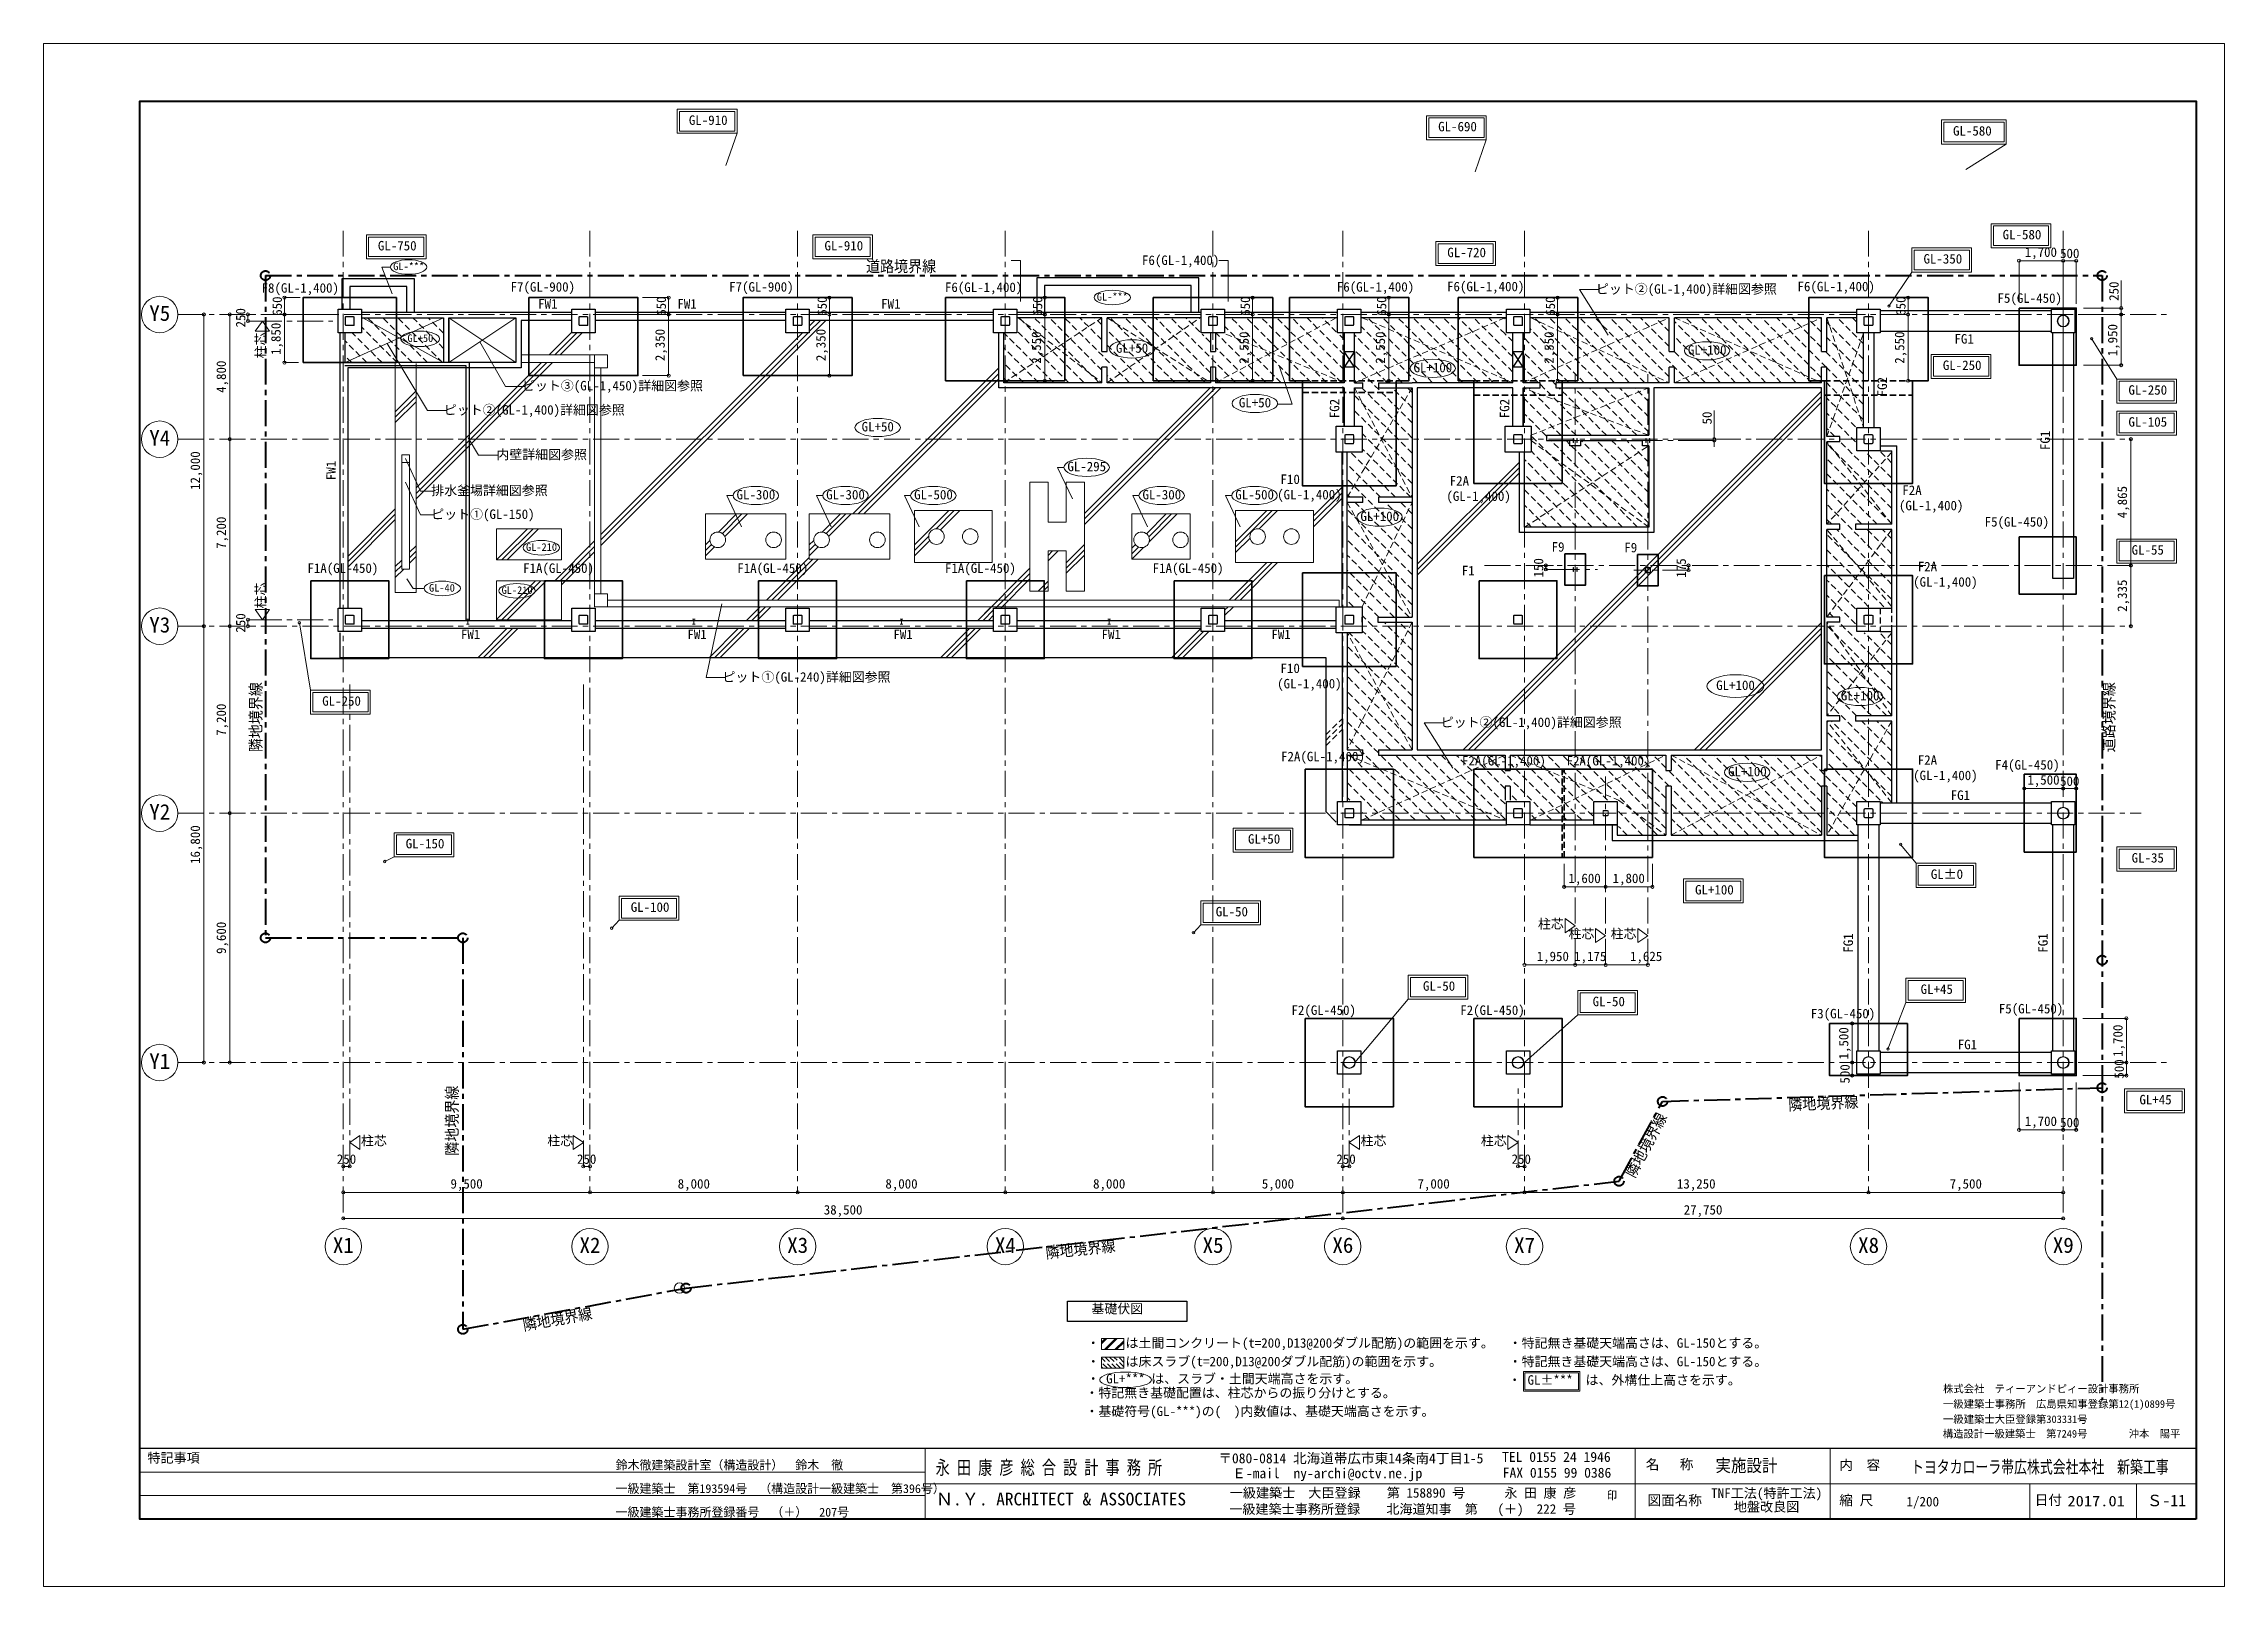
# Model space of a CAD drawing. Units: millimetres at full size, sheet at 1:200. Extents: x -104640 to 71710, y -46154 to 74864.
# Drawn here: x -12290 to 71710, y 15464 to 74864 of the extents above; entities that cross this region are included whole.
import ezdxf
from ezdxf.enums import TextEntityAlignment as Align

# ---------------------------------------------------------------- set-up
doc = ezdxf.new("R2010")
doc.units = ezdxf.units.MM
doc.header["$LTSCALE"] = 200
doc.linetypes.add('CHAIN1', pattern=[8, 5, -1, 1, -1])
doc.linetypes.add('DASHED1', pattern=[1.8, 1.2, -0.6])
for name, color, linetype, lineweight in [('0-0_基準線', 7, 'Continuous', 18), ('0-1_躯体', 2, 'Continuous', 18), ('0-2_間仕切り', 3, 'Continuous', 25), ('0-3_建具', 2, 'Continuous', 35), ('0-5_仕上げ', 4, 'Continuous', 9), ('0-7_寸法', 4, 'Continuous', 9), ('0-8_補助線', 4, 'Continuous', 9), ('0-C_ガス設備', 7, 'Continuous', 18), ('0-D_防災設備', 6, 'CHAIN1', 40), ('0-F_', 4, 'Continuous', 9), ('2-2_間仕切り', 1, 'Continuous', 18), ('F-0_枠', 7, 'CHAIN1', 18)]:
    doc.layers.add(name, color=color, linetype=linetype, lineweight=lineweight)
doc.layers.add('2-1_躯体', color=7, linetype='Continuous')
doc.styles.add('ＭＳ ゴシック', font='')
doc.styles.add('ＭＳ 明朝', font='')
doc.styles.get('ＭＳ ゴシック').set_extended_font_data('MS Gothic')
doc.styles.get('ＭＳ 明朝').set_extended_font_data('MS Mincho')

msp = doc.modelspace()

# ---------------------------------------------------------------- texts
at = {"layer": '0-0_基準線', "color": 6, "style": 'ＭＳ ゴシック', "width": 0.75}
msp.add_text('永 田 康 彦 総 合 設 計 事 務 所', height=533.6, rotation=0.001, dxfattribs=at).set_placement((22068.6, 19613.3), align=Align.BOTTOM_LEFT)
at = {"layer": '0-0_基準線', "color": 3, "style": 'ＭＳ ゴシック'}
for s, height, p in [('〒080-0814 北海道帯広市東14条南4丁目1-5', 384.2, (32958.7, 20088)), ('内  容', 384.2, (56875.4, 19830.5)), ('一級建築士事務所登録  \u3000北海道知事  第   (＋)\u3000222 号', 369.5, (33382.2, 18145.9)), ('一級建築士  大臣登録\u3000\u3000第 158890 号\u3000    永 田 康 彦\u3000', 369.5, (33399.8, 18768.9)), ('図面名称', 384.2, (49488.6, 18470.5))]:
    msp.add_text(s, height=height, dxfattribs=at).set_placement(p, align=Align.BOTTOM_LEFT)
for s, rotation, p in [('TEL 0155 24 1946', 0.001, (43888.9, 20141.7)), ('Ｅ-mail\u3000ny-archi@octv.ne.jp', 359.999, (33494.9, 19512.1)), ('FAX 0155 99 0386', 0.001, (43912.8, 19532.8))]:
    msp.add_text(s, height=384.2, rotation=rotation, dxfattribs=at).set_placement(p, align=Align.BOTTOM_LEFT)
for s, width, p in [('実施設計', 0.9, (52109.5, 19728.4)), ('トヨタカローラ帯広株式会社本社\u3000新築工事\u3000', 0.75, (59638.9, 19675.1))]:
    msp.add_text(s, height=485.1, dxfattribs=dict(at, width=width)).set_placement(p, align=Align.BOTTOM_LEFT)
at = {"layer": '0-0_基準線', "color": 2, "style": 'ＭＳ ゴシック'}
msp.add_text('Ｎ.Ｙ. ARCHITECT & ASSOCIATES', height=488.5, dxfattribs=at).set_placement((22073.8, 18434.3), align=Align.BOTTOM_LEFT)
at = {"layer": '0-0_基準線', "style": 'ＭＳ ゴシック', "width": 0.9}
msp.add_text('印', height=323.4, dxfattribs=at).set_placement((47920.1, 18708.7), align=Align.BOTTOM_LEFT)
at = {"layer": '0-1_躯体', "style": 'ＭＳ ゴシック'}
for s, p in [('F6(GL-1,400)', (30017.1, 66232.2)), ('F8(GL-1,400)', (-3894.8, 65163.8)), ('F7(GL-900)', (5697.2, 65207.1)), ('F7(GL-900)', (14114.8, 65207.1)), ('F6(GL-1,400)', (22426.9, 65191.8)), ('F6(GL-1,400)', (37521.1, 65206.2)), ('F6(GL-1,400)', (41767.1, 65221)), ('F6(GL-1,400)', (55267.1, 65221)), ('F5(GL-450)', (62970.7, 64773.8)), ('F10', (35353.7, 57799.4)), ('F2A', (41870.9, 57738.5)), ('(GL-1,400)', (35223.8, 57208.3)), ('(GL-1,400)', (41740.9, 57147.4)), ('(GL-1,400)', (59174.3, 56787.6)), ('F2A', (59304.3, 57378.7)), ('F5(GL-450)', (62475.5, 56158.8)), ('F9', (45795.4, 55194.6)), ('F9', (48595.4, 55169.6)), ('F1A(GL-450)', (-2129.4, 54375.3)), ('F1A(GL-450)', (6177.9, 54375.3)), ('F1A(GL-450)', (14427.9, 54375.3)), ('F1A(GL-450)', (22427.9, 54375.3)), ('F1A(GL-450)', (30427.9, 54375.3)), ('F1', (42335.9, 54283)), ('F2A', (59899, 54437.6)), ('(GL-1,400)', (59722.1, 53846.5)), ('(GL-1,400)', (35223.8, 49929.2)), ('F10', (35353.7, 50520.3)), ('F2A(GL-1,400)', (35373, 47125.3)), ('F2A(GL-1,400)', (42342.7, 46962)), ('F2A(GL-1,400)', (46371.3, 46962)), ('F2A', (59899, 46987.6)), ('F4(GL-450)', (62880.5, 46803.1)), ('(GL-1,400)', (59722.1, 46396.5)), ('F2(GL-450)', (35776.1, 37357.9)), ('F2(GL-450)', (42276.1, 37357.9)), ('F5(GL-450)', (63020.8, 37414.4)), ('F3(GL-450)', (55777.9, 37225.4))]:
    msp.add_text(s, height=365.1, dxfattribs=at).set_placement(p, align=Align.BOTTOM_LEFT)
at = {"layer": '0-1_躯体', "color": 3, "style": 'ＭＳ ゴシック'}
msp.add_text('特記事項', height=369.5, dxfattribs=at).set_placement((-8293, 20118), align=Align.BOTTOM_LEFT)
at = {"layer": '0-2_間仕切り', "style": 'ＭＳ ゴシック'}
for s, height, p in [('FW1', 365.1, (6757.8, 64554.7)), ('FW1', 365.1, (12121.6, 64554.7)), ('FW1', 365.1, (19969.5, 64554.7)), ('FG1', 365.1, (61313.2, 63205.7)), ('FW1', 365.1, (3783, 51825)), ('FW1', 365.1, (12506.3, 51825)), ('FW1', 365.1, (20442.3, 51825)), ('FW1', 365.1, (28459, 51825)), ('FW1', 365.1, (35002.1, 51825)), ('FG1', 365.1, (61167.8, 45634.4)), ('FG1', 365.1, (61439.1, 36034.4)), ('名 \u3000称', 384.2, (49422.3, 19851.9)), ('TNF工法(特許工法)', 369.5, (51940.7, 18754.9)), ('地盤改良図', 369.5, (52815.4, 18234.7)), ('縮 尺', 384.2, (56875.4, 18470.5)), ('1/200', 369.5, (59462.6, 18430.5)), ('日付', 384.2, (64406, 18482)), ('Ｓ-11', 444.1, (68719, 18414.6))]:
    msp.add_text(s, height=height, dxfattribs=at).set_placement(p, align=Align.BOTTOM_LEFT)
for s, p in [('FG2', (58821, 61282.5)), ('FG2', (37725.1, 60440.5)), ('FG2', (44274.6, 60439.5)), ('FG1', (65095.7, 59214.7)), ('FW1', (-928.2, 58054.3)), ('FG1', (57512.5, 39860.2)), ('FG1', (65012.5, 39860.2))]:
    msp.add_text(s, height=365.1, rotation=90, dxfattribs=at).set_placement(p, align=Align.BOTTOM_LEFT)
at = {"layer": '0-2_間仕切り', "style": 'ＭＳ ゴシック', "width": 1.15}
msp.add_text('2017.01', height=404.3, dxfattribs=at).set_placement((65662.7, 18424.5), align=Align.BOTTOM_LEFT)
at = {"layer": '0-3_建具', "color": 7, "style": 'ＭＳ 明朝'}
msp.add_text('鈴木徹建築設計室（構造設計）\u3000鈴木\u3000徹', height=338.3, rotation=0.001, dxfattribs=at).set_placement((9740.2, 19863.1), align=Align.BOTTOM_LEFT)
for s, p in [('一級建築士\u3000第193594号\u3000（構造設計一級建築士\u3000第396号）', (9740.2, 18956.4)), ('一級建築士事務所登録番号\u3000（＋）\u3000207号', (9740.2, 18049.8))]:
    msp.add_text(s, height=338.3, dxfattribs=at).set_placement(p, align=Align.BOTTOM_LEFT)
at = {"layer": '0-5_仕上げ', "style": 'ＭＳ ゴシック'}
for s, height, p in [('GL-910', 365.1, (12564.6, 71626.6)), ('GL-690', 365.1, (41426.8, 71378)), ('GL-580', 365.1, (61257.1, 71212.8)), ('GL-750', 365.1, (585.8, 66791.7)), ('GL-910', 365.1, (17787.2, 66791.7)), ('GL-580', 365.1, (63169.4, 67219.4)), ('GL-***', 292.5, (1174.8, 66054.9)), ('GL-720', 365.1, (41777.7, 66531.9)), ('GL-350', 365.1, (60120.9, 66286.3)), ('GL-***', 292.5, (28276.9, 64882.5)), ('GL+50', 292.5, (1722.8, 63289.2)), ('GL+50', 365.1, (29013.8, 62850.8)), ('GL+100', 365.1, (51043.7, 62777.9)), ('GL+100', 365.1, (40475.8, 62101.1)), ('GL-250', 365.1, (60864.7, 62187.7)), ('GL-250', 365.1, (68014.1, 61236.9)), ('GL+50', 365.1, (33748.7, 60749.1)), ('GL-105', 365.1, (68014.1, 60006.7)), ('GL+50', 365.1, (19218.3, 59823.8)), ('GL-295', 365.1, (27144.2, 58291)), ('GL-300', 365.1, (14401.4, 57205.9)), ('GL-300', 365.1, (17852.7, 57205.9)), ('GL-500', 365.1, (21240.5, 57205.9)), ('GL-300', 365.1, (30036.4, 57205.9)), ('GL-500', 365.1, (33611.4, 57205.9)), ('GL+100', 365.1, (38430.3, 56373.1)), ('GL-210', 292.5, (6291.1, 55246.1)), ('GL-55', 365.1, (68137.6, 55077.8)), ('GL-40', 292.5, (2555.3, 53675.5)), ('GL-210', 292.5, (5349.9, 53588.6)), ('GL-250', 365.1, (-1559.2, 49261.4)), ('GL+100', 365.1, (52133.9, 49866.8)), ('GL+100', 365.1, (56933.7, 49467.6)), ('GL+100', 365.1, (52590.5, 46547.8)), ('GL-150', 365.1, (1656.6, 43770.4)), ('GL+50', 365.1, (34100.4, 43950.5)), ('GL-35', 365.1, (68137.6, 43222.6)), ('GL±0', 365.1, (60401.5, 42593.2)), ('GL+100', 365.1, (51320.8, 41993.5)), ('GL-100', 365.1, (10324.4, 41325.5)), ('GL-50', 365.1, (32857.7, 41150.8)), ('GL-50', 365.1, (40839.4, 38287.4)), ('GL+45', 365.1, (60009.3, 38165.4)), ('GL-50', 365.1, (47376.8, 37691.7)), ('GL+45', 365.1, (68437.2, 33912.2))]:
    msp.add_text(s, height=height, dxfattribs=at).set_placement(p, align=Align.BOTTOM_LEFT)
at = {"layer": '0-5_仕上げ', "color": 7, "style": 'ＭＳ ゴシック'}
for s, p in [('ピット②(GL-1,400)詳細図参照', (47505.4, 65125.8)), ('ピット③(GL-1,450)詳細図参照', (6138.8, 61401.9)), ('ピット②(GL-1,400)詳細図参照', (3128.8, 60470.2)), ('内壁詳細図参照', (5150.5, 58752.7)), ('排水釜場詳細図参照', (2641.9, 57368.9)), ('ピット①(GL-150)', (2641.9, 56454)), ('ピット①(GL-240)詳細図参照', (13861.7, 50186.5)), ('ピット②(GL-1,400)詳細図参照', (41526.6, 48443.7)), ('基礎伏図', (28070.5, 25861.6)), ('・\u3000\u3000は土間コンクリート(t=200,D13@200ダブル配筋)の範囲を示す。', (27890.5, 24543.1)), ('・\u3000\u3000は床スラブ(t=200,D13@200ダブル配筋)の範囲を示す。', (27890.5, 23830.7)), ('・特記無き基礎天端高さは、GL-150とする。', (44142.9, 24543.1)), ('・ GL+*** は、スラブ・土間天端高さを示す。', (27890.5, 23168.3)), ('・ GL±***  は、外構仕上高さを示す。', (44122.9, 23118.3)), ('・特記無き基礎天端高さは、GL-150とする。', (44142.9, 23830.7)), ('・特記無き基礎配置は、柱芯からの振り分けとする。', (27840.5, 22625.9)), ('・基礎符号(GL-***)の(\u3000)内数値は、基礎天端高さを示す。', (27840.5, 21913.5))]:
    msp.add_text(s, height=365.1, dxfattribs=at).set_placement(p, align=Align.BOTTOM_LEFT)
at = {"layer": '0-7_寸法', "color": 7, "style": 'ＭＳ ゴシック'}
for s, p in [('1,700', (64019.9, 66544.2)), ('500', (65380.4, 66495.9)), ('1,500', (64119.8, 46223)), ('500', (65380.3, 46174.7)), ('1,600', (46444.9, 42433.6)), ('1,800', (48144.9, 42433.6)), ('1,950', (45219.9, 39429.7)), ('1,175', (46662.3, 39429.7)), ('1,625', (48814.8, 39429.7)), ('1,700', (64019.9, 33081)), ('500', (65380.3, 33032.8)), ('250', (-995.6, 31622.9)), ('250', (8254.4, 31622.9)), ('250', (37504.4, 31622.9)), ('250', (44254.4, 31622.9)), ('9,500', (3381.5, 30671.2)), ('8,000', (12133.4, 30671.2)), ('8,000', (20133.4, 30671.2)), ('8,000', (28133.4, 30671.2)), ('5,000', (34633.4, 30671.2)), ('7,000', (40628.6, 30671.2)), ('13,250', (50621.4, 30671.2)), ('7,500', (61128.6, 30671.2)), ('38,500', (17759.9, 29671.2)), ('27,750', (50883.9, 29671.2))]:
    msp.add_text(s, height=365.1, dxfattribs=at).set_placement(p, align=Align.BOTTOM_LEFT)
for s, p in [('250', (67744.6, 64960)), ('650', (-3003.2, 64383.9)), ('650', (11792.4, 64383.9)), ('650', (17987.2, 64383.9)), ('650', (26287.2, 64383.9)), ('650', (34287.2, 64383.9)), ('650', (39537.2, 64383.9)), ('650', (46037.2, 64383.9)), ('650', (59537.2, 64383.9)), ('250', (-4409.8, 63935.9)), ('1,850', (-3051.5, 62876.3)), ('2,350', (11744.2, 62638.8)), ('2,350', (17938.9, 62638.8)), ('1,950', (67696.4, 62826.3)), ('2,550', (26238.9, 62538.8)), ('2,550', (34238.9, 62538.8)), ('2,550', (39488.9, 62538.8)), ('2,550', (45988.9, 62538.8)), ('2,550', (59488.9, 62538.8)), ('4,800', (-5158, 61417.7)), ('50', (52072.3, 60200.3)), ('12,000', (-6158, 57677.8)), ('4,865', (68067.4, 56590.1)), ('7,200', (-5158, 55410.1)), ('150', (45583.3, 54308.3)), ('175', (51077.4, 54300.8)), ('2,335', (68067.4, 52986.3)), ('250', (-4409.8, 52185.9)), ('7,200', (-5158, 48210.1)), ('16,800', (-6158, 43277.8)), ('9,600', (-5158, 39812.9)), ('1,500', (57336.1, 35751.4)), ('1,700', (67897.7, 35851.3)), ('500', (57384.4, 34821.8)), ('500', (67945.9, 35011.9))]:
    msp.add_text(s, height=365.1, rotation=90, dxfattribs=at).set_placement(p, align=Align.BOTTOM_LEFT)
at = {"layer": '0-C_ガス設備', "style": 'ＭＳ ゴシック', "width": 0.9}
msp.add_text('道路境界線', height=439.9, dxfattribs=at).set_placement((19386.6, 65939.5), align=Align.BOTTOM_LEFT)
for s, rotation, p in [('隣地境界線', 90, (-3767, 47578.1)), ('道路境界線', 90, (67606.5, 47578.1)), ('隣地境界線', 90, (3791.1, 32044)), ('隣地境界線', 62, (49103.2, 31097.8)), ('隣地境界線', 2.5, (54929.8, 33657.6)), ('隣地境界線', 6, (26339.9, 27958.4)), ('隣地境界線', 10, (6230.3, 25178.8))]:
    msp.add_text(s, height=439.9, rotation=rotation, dxfattribs=at).set_placement(p, align=Align.BOTTOM_LEFT)
at = {"layer": '0-F_', "color": 7, "style": 'ＭＳ ゴシック'}
for s, p in [('Y5', (-8220, 64011.7)), ('Y4', (-8220, 59211.7)), ('Y3', (-8220, 52011.7)), ('Y2', (-8220, 44811.7)), ('Y1', (-8220, 35211.7)), ('X1', (-1148, 28125.9)), ('X2', (8352, 28125.9)), ('X3', (16352, 28125.9)), ('X4', (24352, 28125.9)), ('X5', (32352, 28125.9)), ('X6', (37352, 28125.9)), ('X7', (44352, 28125.9)), ('X8', (57602, 28125.9)), ('X9', (65102, 28125.9))]:
    msp.add_text(s, height=592.4, dxfattribs=at).set_placement(p, align=Align.BOTTOM_LEFT)
at = {"layer": '0-F_', "style": 'ＭＳ ゴシック'}
for p in [(-3644.2, 62743), (-3644.2, 53116.1)]:
    msp.add_text('柱芯', height=365.1, rotation=90, dxfattribs=at).set_placement(p, align=Align.BOTTOM_LEFT)
for p in [(45269.8, 40679.9), (46444.8, 40299.9), (48069.8, 40299.9), (-65.3, 32332.1), (7110.4, 32332.1), (38434.7, 32332.1), (43069.8, 32332.1)]:
    msp.add_text('柱芯', height=365.1, dxfattribs=at).set_placement(p, align=Align.BOTTOM_LEFT)
at = {"layer": '2-1_躯体', "style": 'ＭＳ ゴシック'}
for s, p in [('株式会社\u3000ティーアンドピィー設計事務所', (60872.6, 22838.9)), ('一級建築士事務所\u3000広島県知事登録第12(1)0899号', (60872.6, 22252.2)), ('一級建築士大臣登録第303331号', (60872.6, 21665.5)), ('構造設計一級建築士\u3000第7249号\u3000\u3000\u3000\u3000沖本\u3000陽平', (60863.4, 21105.1))]:
    msp.add_text(s, height=291.8, dxfattribs=at).set_placement(p, align=Align.BOTTOM_LEFT)

# ---------------------------------------------------------------- blocks, each defined once
blk = doc.blocks.new('_Small(1)')
at = {"layer": '0-7_寸法', "color": 1, "lineweight": 18}
blk.add_circle((0, 0), 50, dxfattribs=at)

# ---------------------------------------------------------------- linework, layer by layer
at = {"layer": '0-0_基準線'}
for p, q in [((-673.2, 64328.3), (-673.2, 64038.3)), ((-661.2, 64328.3), (-661.2, 64038.3)), ((-353.2, 64358.3), (-643.2, 64358.3)), ((-353.2, 64346.3), (-643.2, 64346.3)), ((-643.2, 64020.3), (-353.2, 64020.3)), ((-643.2, 64008.3), (-353.2, 64008.3)), ((-335.2, 64038.3), (-335.2, 64328.3)), ((-323.2, 64038.3), (-323.2, 64328.3)), ((8326.8, 64328.3), (8326.8, 64038.3)), ((8338.8, 64328.3), (8338.8, 64038.3)), ((8646.8, 64358.3), (8356.8, 64358.3)), ((8646.8, 64346.3), (8356.8, 64346.3)), ((8356.8, 64020.3), (8646.8, 64020.3)), ((8356.8, 64008.3), (8646.8, 64008.3)), ((8664.8, 64038.3), (8664.8, 64328.3)), ((8676.8, 64038.3), (8676.8, 64328.3)), ((16576.8, 64328.3), (16576.8, 64038.3)), ((16588.8, 64328.3), (16588.8, 64038.3)), ((16896.8, 64358.3), (16606.8, 64358.3)), ((16896.8, 64346.3), (16606.8, 64346.3)), ((16606.8, 64020.3), (16896.8, 64020.3)), ((16606.8, 64008.3), (16896.8, 64008.3)), ((16914.8, 64038.3), (16914.8, 64328.3)), ((16926.8, 64038.3), (16926.8, 64328.3)), ((24576.8, 64328.3), (24576.8, 64038.3)), ((24588.8, 64328.3), (24588.8, 64038.3)), ((24896.8, 64358.3), (24606.8, 64358.3)), ((24896.8, 64346.3), (24606.8, 64346.3)), ((24606.8, 64020.3), (24896.8, 64020.3)), ((24606.8, 64008.3), (24896.8, 64008.3)), ((24914.8, 64038.3), (24914.8, 64328.3)), ((24926.8, 64038.3), (24926.8, 64328.3)), ((32576.8, 64328.3), (32576.8, 64038.3)), ((32588.8, 64328.3), (32588.8, 64038.3)), ((32896.8, 64358.3), (32606.8, 64358.3)), ((32896.8, 64346.3), (32606.8, 64346.3)), ((32606.8, 64020.3), (32896.8, 64020.3)), ((32606.8, 64008.3), (32896.8, 64008.3)), ((32914.8, 64038.3), (32914.8, 64328.3)), ((32926.8, 64038.3), (32926.8, 64328.3)), ((37826.8, 64328.3), (37826.8, 64038.3)), ((37838.8, 64328.3), (37838.8, 64038.3)), ((38146.8, 64358.3), (37856.8, 64358.3)), ((38146.8, 64346.3), (37856.8, 64346.3)), ((37856.8, 64020.3), (38146.8, 64020.3)), ((37856.8, 64008.3), (38146.8, 64008.3)), ((38164.8, 64038.3), (38164.8, 64328.3)), ((38176.8, 64038.3), (38176.8, 64328.3)), ((44326.8, 64328.3), (44326.8, 64038.3)), ((44338.8, 64328.3), (44338.8, 64038.3)), ((44646.8, 64358.3), (44356.8, 64358.3)), ((44646.8, 64346.3), (44356.8, 64346.3)), ((44356.8, 64020.3), (44646.8, 64020.3)), ((44356.8, 64008.3), (44646.8, 64008.3)), ((44664.8, 64038.3), (44664.8, 64328.3)), ((44676.8, 64038.3), (44676.8, 64328.3)), ((57826.8, 64328.3), (57826.8, 64038.3)), ((57838.8, 64328.3), (57838.8, 64038.3)), ((58146.8, 64358.3), (57856.8, 64358.3)), ((58146.8, 64346.3), (57856.8, 64346.3)), ((57856.8, 64020.3), (58146.8, 64020.3)), ((57856.8, 64008.3), (58146.8, 64008.3)), ((58164.8, 64038.3), (58164.8, 64328.3)), ((58176.8, 64038.3), (58176.8, 64328.3)), ((37826.8, 59778.3), (37826.8, 59488.3)), ((37838.8, 59778.3), (37838.8, 59488.3)), ((38146.8, 59808.3), (37856.8, 59808.3)), ((38146.8, 59796.3), (37856.8, 59796.3)), ((38164.8, 59488.3), (38164.8, 59778.3)), ((38176.8, 59488.3), (38176.8, 59778.3)), ((44326.8, 59778.3), (44326.8, 59488.3)), ((44338.8, 59778.3), (44338.8, 59488.3)), ((44646.8, 59808.3), (44356.8, 59808.3)), ((44646.8, 59796.3), (44356.8, 59796.3)), ((44664.8, 59488.3), (44664.8, 59778.3)), ((44676.8, 59488.3), (44676.8, 59778.3)), ((57826.8, 59778.3), (57826.8, 59488.3)), ((57838.8, 59778.3), (57838.8, 59488.3)), ((58146.8, 59808.3), (57856.8, 59808.3)), ((58146.8, 59796.3), (57856.8, 59796.3)), ((58164.8, 59488.3), (58164.8, 59778.3)), ((58176.8, 59488.3), (58176.8, 59778.3)), ((37856.8, 59470.3), (38146.8, 59470.3)), ((37856.8, 59458.3), (38146.8, 59458.3)), ((44356.8, 59470.3), (44646.8, 59470.3)), ((44356.8, 59458.3), (44646.8, 59458.3)), ((46758.8, 59586.8), (46644.8, 59586.8)), ((46644.8, 59579.8), (46758.8, 59579.8)), ((49558.8, 59586.8), (49444.8, 59586.8)), ((49444.8, 59579.8), (49558.8, 59579.8)), ((57856.8, 59470.3), (58146.8, 59470.3)), ((57856.8, 59458.3), (58146.8, 59458.3)), ((46758.8, 54621.8), (46644.8, 54621.8)), ((46644.8, 54614.8), (46758.8, 54614.8)), ((49401.8, 54670.8), (49401.8, 54515.8)), ((49410.8, 54670.8), (49410.8, 54515.8)), ((49579.3, 54693.3), (49424.3, 54693.3)), ((49579.3, 54684.3), (49424.3, 54684.3)), ((49592.8, 54515.8), (49592.8, 54670.8)), ((49601.8, 54515.8), (49601.8, 54670.8)), ((49424.3, 54502.3), (49579.3, 54502.3)), ((49424.3, 54493.3), (49579.3, 54493.3)), ((-673.2, 52828.3), (-673.2, 52538.3)), ((-661.2, 52828.3), (-661.2, 52538.3)), ((-353.2, 52858.3), (-643.2, 52858.3)), ((-353.2, 52846.3), (-643.2, 52846.3)), ((-643.2, 52520.3), (-353.2, 52520.3)), ((-643.2, 52508.3), (-353.2, 52508.3)), ((-335.2, 52538.3), (-335.2, 52828.3)), ((-323.2, 52538.3), (-323.2, 52828.3)), ((4049.1, 52692.3), (4049.1, 52524.3)), ((4054.6, 52524.3), (4054.6, 52692.3)), ((8326.8, 52828.3), (8326.8, 52538.3)), ((8338.8, 52828.3), (8338.8, 52538.3)), ((8646.8, 52858.3), (8356.8, 52858.3)), ((8646.8, 52846.3), (8356.8, 52846.3)), ((8356.8, 52520.3), (8646.8, 52520.3)), ((8356.8, 52508.3), (8646.8, 52508.3)), ((8664.8, 52538.3), (8664.8, 52828.3)), ((8676.8, 52538.3), (8676.8, 52828.3)), ((12749.1, 52692.3), (12749.1, 52524.3)), ((12754.6, 52524.3), (12754.6, 52692.3)), ((16576.8, 52828.3), (16576.8, 52538.3)), ((16588.8, 52828.3), (16588.8, 52538.3)), ((16896.8, 52858.3), (16606.8, 52858.3)), ((16896.8, 52846.3), (16606.8, 52846.3)), ((16606.8, 52520.3), (16896.8, 52520.3)), ((16606.8, 52508.3), (16896.8, 52508.3)), ((16914.8, 52538.3), (16914.8, 52828.3)), ((16926.8, 52538.3), (16926.8, 52828.3)), ((20749.1, 52692.3), (20749.1, 52524.3)), ((20754.6, 52524.3), (20754.6, 52692.3)), ((24576.8, 52828.3), (24576.8, 52538.3)), ((24588.8, 52828.3), (24588.8, 52538.3)), ((24896.8, 52858.3), (24606.8, 52858.3)), ((24896.8, 52846.3), (24606.8, 52846.3)), ((24606.8, 52520.3), (24896.8, 52520.3)), ((24606.8, 52508.3), (24896.8, 52508.3)), ((24914.8, 52538.3), (24914.8, 52828.3)), ((24926.8, 52538.3), (24926.8, 52828.3)), ((28749.1, 52692.3), (28749.1, 52524.3)), ((28754.6, 52524.3), (28754.6, 52692.3)), ((32576.8, 52828.3), (32576.8, 52538.3)), ((32588.8, 52828.3), (32588.8, 52538.3)), ((32896.8, 52858.3), (32606.8, 52858.3)), ((32896.8, 52846.3), (32606.8, 52846.3)), ((32606.8, 52520.3), (32896.8, 52520.3)), ((32606.8, 52508.3), (32896.8, 52508.3)), ((32914.8, 52538.3), (32914.8, 52828.3)), ((32926.8, 52538.3), (32926.8, 52828.3)), ((37826.8, 52828.3), (37826.8, 52538.3)), ((37838.8, 52828.3), (37838.8, 52538.3)), ((38146.8, 52858.3), (37856.8, 52858.3)), ((38146.8, 52846.3), (37856.8, 52846.3)), ((37856.8, 52520.3), (38146.8, 52520.3)), ((37856.8, 52508.3), (38146.8, 52508.3)), ((38164.8, 52538.3), (38164.8, 52828.3)), ((38176.8, 52538.3), (38176.8, 52828.3)), ((44326.8, 52828.3), (44326.8, 52538.3)), ((44338.8, 52828.3), (44338.8, 52538.3)), ((44646.8, 52858.3), (44356.8, 52858.3)), ((44646.8, 52846.3), (44356.8, 52846.3)), ((44356.8, 52520.3), (44646.8, 52520.3)), ((44356.8, 52508.3), (44646.8, 52508.3)), ((44664.8, 52538.3), (44664.8, 52828.3)), ((44676.8, 52538.3), (44676.8, 52828.3)), ((57826.8, 52828.3), (57826.8, 52538.3)), ((57838.8, 52828.3), (57838.8, 52538.3)), ((58146.8, 52858.3), (57856.8, 52858.3)), ((58146.8, 52846.3), (57856.8, 52846.3)), ((57856.8, 52520.3), (58146.8, 52520.3)), ((57856.8, 52508.3), (58146.8, 52508.3)), ((58164.8, 52538.3), (58164.8, 52828.3)), ((58176.8, 52538.3), (58176.8, 52828.3)), ((37826.8, 45378.3), (37826.8, 45088.3)), ((37838.8, 45378.3), (37838.8, 45088.3)), ((38146.8, 45408.3), (37856.8, 45408.3)), ((38146.8, 45396.3), (37856.8, 45396.3)), ((38164.8, 45088.3), (38164.8, 45378.3)), ((38176.8, 45088.3), (38176.8, 45378.3)), ((44326.8, 45378.3), (44326.8, 45088.3)), ((44338.8, 45378.3), (44338.8, 45088.3)), ((44646.8, 45408.3), (44356.8, 45408.3)), ((44646.8, 45396.3), (44356.8, 45396.3)), ((44664.8, 45088.3), (44664.8, 45378.3)), ((44676.8, 45088.3), (44676.8, 45378.3)), ((57826.8, 45378.3), (57826.8, 45088.3)), ((57838.8, 45378.3), (57838.8, 45088.3)), ((58146.8, 45408.3), (57856.8, 45408.3)), ((58146.8, 45396.3), (57856.8, 45396.3)), ((58164.8, 45088.3), (58164.8, 45378.3)), ((58176.8, 45088.3), (58176.8, 45378.3)), ((37856.8, 45070.3), (38146.8, 45070.3)), ((37856.8, 45058.3), (38146.8, 45058.3)), ((44356.8, 45070.3), (44646.8, 45070.3)), ((44356.8, 45058.3), (44646.8, 45058.3)), ((47776.8, 45310.8), (47776.8, 45155.8)), ((47785.8, 45310.8), (47785.8, 45155.8)), ((47954.3, 45333.3), (47799.3, 45333.3)), ((47954.3, 45324.3), (47799.3, 45324.3)), ((47799.3, 45142.3), (47954.3, 45142.3)), ((47799.3, 45133.3), (47954.3, 45133.3)), ((47967.8, 45155.8), (47967.8, 45310.8)), ((47976.8, 45155.8), (47976.8, 45310.8)), ((57856.8, 45070.3), (58146.8, 45070.3)), ((57856.8, 45058.3), (58146.8, 45058.3))]:
    msp.add_line(p, q, dxfattribs=at)
at = {"layer": '0-0_基準線', "color": 3, "lineweight": 25}
msp.add_line((70618.7, 20770.8), (-8581.3, 20770.8), dxfattribs=at)
at = {"layer": '0-0_基準線', "color": 6, "lineweight": 40}
msp.add_line((70618.7, 18050.8), (52618.7, 18050.8), dxfattribs=at)
msp.add_lwpolyline([(70618.7, 18050.8), (-8581.3, 18050.8), (-8581.3, 72650.8), (70618.7, 72650.8)], close=True, dxfattribs=at)
at = {"layer": '0-0_基準線'}
for points in [[(46636.8, 59594.8), (46636.8, 59658.3), (46626.8, 59658.3), (46626.8, 59508.3), (46636.8, 59508.3), (46636.8, 59571.8)], [(46776.8, 59508.3), (46776.8, 59658.3), (46766.8, 59658.3), (46766.8, 59594.8)], [(49436.8, 59594.8), (49436.8, 59658.3), (49426.8, 59658.3), (49426.8, 59508.3), (49436.8, 59508.3), (49436.8, 59571.8)], [(49576.8, 59508.3), (49576.8, 59658.3), (49566.8, 59658.3), (49566.8, 59594.8)], [(46766.8, 59571.8), (46766.8, 59508.3), (46776.8, 59508.3)], [(49566.8, 59571.8), (49566.8, 59508.3), (49576.8, 59508.3)], [(46636.8, 54629.8), (46636.8, 54693.3), (46626.8, 54693.3), (46626.8, 54543.3), (46636.8, 54543.3), (46636.8, 54606.8)], [(46776.8, 54543.3), (46776.8, 54693.3), (46766.8, 54693.3), (46766.8, 54629.8)], [(46766.8, 54606.8), (46766.8, 54543.3), (46776.8, 54543.3)], [(4062.6, 52700.3), (4101.8, 52700.3), (4101.8, 52708.3), (4001.8, 52708.3), (4001.8, 52700.3), (4041.1, 52700.3)], [(4001.8, 52508.3), (4101.8, 52508.3), (4101.8, 52516.3), (4062.6, 52516.3)], [(4041.1, 52516.3), (4001.8, 52516.3), (4001.8, 52508.3)], [(12762.6, 52700.3), (12801.8, 52700.3), (12801.8, 52708.3), (12701.8, 52708.3), (12701.8, 52700.3), (12741.1, 52700.3)], [(12701.8, 52508.3), (12801.8, 52508.3), (12801.8, 52516.3), (12762.6, 52516.3)], [(12741.1, 52516.3), (12701.8, 52516.3), (12701.8, 52508.3)], [(20762.6, 52700.3), (20801.8, 52700.3), (20801.8, 52708.3), (20701.8, 52708.3), (20701.8, 52700.3), (20741.1, 52700.3)], [(20701.8, 52508.3), (20801.8, 52508.3), (20801.8, 52516.3), (20762.6, 52516.3)], [(20741.1, 52516.3), (20701.8, 52516.3), (20701.8, 52508.3)], [(28762.6, 52700.3), (28801.8, 52700.3), (28801.8, 52708.3), (28701.8, 52708.3), (28701.8, 52700.3), (28741.1, 52700.3)], [(28701.8, 52508.3), (28801.8, 52508.3), (28801.8, 52516.3), (28762.6, 52516.3)], [(28741.1, 52516.3), (28701.8, 52516.3), (28701.8, 52508.3)]]:
    msp.add_lwpolyline(points, dxfattribs=at)
at = {"layer": '0-0_基準線', "color": 4, "lineweight": 9}
msp.add_circle((12201.8, 26947.3), 200, dxfattribs=at)
at = {"layer": '0-0_基準線'}
for centre, radius, start, end in [((-643.2, 64328.3), 30, 90, 180), ((-643.2, 64038.3), 30, 180, 270), ((-643.2, 64328.3), 18, 90, 180), ((-643.2, 64038.3), 18, 180, 270), ((-353.2, 64328.3), 30, 0, 90), ((-353.2, 64328.3), 18, 0, 90), ((-353.2, 64038.3), 18, 270, 0), ((-353.2, 64038.3), 30, 270, 0), ((8356.8, 64328.3), 30, 90, 180), ((8356.8, 64038.3), 30, 180, 270), ((8356.8, 64328.3), 18, 90, 180), ((8356.8, 64038.3), 18, 180, 270), ((8646.8, 64328.3), 30, 0, 90), ((8646.8, 64328.3), 18, 0, 90), ((8646.8, 64038.3), 18, 270, 0), ((8646.8, 64038.3), 30, 270, 0), ((16606.8, 64328.3), 30, 90, 180), ((16606.8, 64038.3), 30, 180, 270), ((16606.8, 64328.3), 18, 90, 180), ((16606.8, 64038.3), 18, 180, 270), ((16896.8, 64328.3), 30, 0, 90), ((16896.8, 64328.3), 18, 0, 90), ((16896.8, 64038.3), 18, 270, 0), ((16896.8, 64038.3), 30, 270, 0), ((24606.8, 64328.3), 30, 90, 180), ((24606.8, 64038.3), 30, 180, 270), ((24606.8, 64328.3), 18, 90, 180), ((24606.8, 64038.3), 18, 180, 270), ((24896.8, 64328.3), 30, 0, 90), ((24896.8, 64328.3), 18, 0, 90), ((24896.8, 64038.3), 18, 270, 0), ((24896.8, 64038.3), 30, 270, 0), ((32606.8, 64328.3), 30, 90, 180), ((32606.8, 64038.3), 30, 180, 270), ((32606.8, 64328.3), 18, 90, 180), ((32606.8, 64038.3), 18, 180, 270), ((32896.8, 64328.3), 30, 0, 90), ((32896.8, 64328.3), 18, 0, 90), ((32896.8, 64038.3), 18, 270, 0), ((32896.8, 64038.3), 30, 270, 0), ((37856.8, 64328.3), 30, 90, 180), ((37856.8, 64038.3), 30, 180, 270), ((37856.8, 64328.3), 18, 90, 180), ((37856.8, 64038.3), 18, 180, 270), ((38146.8, 64328.3), 30, 0, 90), ((38146.8, 64328.3), 18, 0, 90), ((38146.8, 64038.3), 18, 270, 0), ((38146.8, 64038.3), 30, 270, 0), ((44356.8, 64328.3), 30, 90, 180), ((44356.8, 64038.3), 30, 180, 270), ((44356.8, 64328.3), 18, 90, 180), ((44356.8, 64038.3), 18, 180, 270), ((44646.8, 64328.3), 30, 0, 90), ((44646.8, 64328.3), 18, 0, 90), ((44646.8, 64038.3), 18, 270, 0), ((44646.8, 64038.3), 30, 270, 0), ((57856.8, 64328.3), 30, 90, 180), ((57856.8, 64038.3), 30, 180, 270), ((57856.8, 64328.3), 18, 90, 180), ((57856.8, 64038.3), 18, 180, 270), ((58146.8, 64328.3), 30, 0, 90), ((58146.8, 64328.3), 18, 0, 90), ((58146.8, 64038.3), 18, 270, 0), ((58146.8, 64038.3), 30, 270, 0), ((65501.8, 64183.3), 228.6, 0, 180), ((65501.8, 64183.3), 228.6, 180, 0), ((65501.8, 64183.3), 212.6, 0, 180), ((65501.8, 64183.3), 212.6, 180, 0), ((37856.8, 59778.3), 30, 90, 180), ((37856.8, 59778.3), 18, 90, 180), ((38146.8, 59778.3), 30, 0, 90), ((38146.8, 59778.3), 18, 0, 90), ((44356.8, 59778.3), 30, 90, 180), ((44356.8, 59778.3), 18, 90, 180), ((44646.8, 59778.3), 30, 0, 90), ((44646.8, 59778.3), 18, 0, 90), ((57856.8, 59778.3), 30, 90, 180), ((57856.8, 59778.3), 18, 90, 180), ((58146.8, 59778.3), 30, 0, 90), ((58146.8, 59778.3), 18, 0, 90), ((37856.8, 59488.3), 30, 180, 270), ((37856.8, 59488.3), 18, 180, 270), ((38146.8, 59488.3), 18, 270, 0), ((38146.8, 59488.3), 30, 270, 0), ((44356.8, 59488.3), 30, 180, 270), ((44356.8, 59488.3), 18, 180, 270), ((44646.8, 59488.3), 18, 270, 0), ((44646.8, 59488.3), 30, 270, 0), ((46644.8, 59594.8), 8, 180, 270), ((46644.8, 59571.8), 8, 90, 180), ((46758.8, 59594.8), 8, 270, 0), ((46758.8, 59571.8), 8, 0, 90), ((49444.8, 59594.8), 8, 180, 270), ((49444.8, 59571.8), 8, 90, 180), ((49558.8, 59594.8), 8, 270, 0), ((49558.8, 59571.8), 8, 0, 90), ((57856.8, 59488.3), 30, 180, 270), ((57856.8, 59488.3), 18, 180, 270), ((58146.8, 59488.3), 18, 270, 0), ((58146.8, 59488.3), 30, 270, 0), ((46644.8, 54629.8), 8, 180, 270), ((46644.8, 54606.8), 8, 90, 180), ((46758.8, 54629.8), 8, 270, 0), ((46758.8, 54606.8), 8, 0, 90), ((49424.3, 54670.8), 22.5, 90, 180), ((49424.3, 54670.8), 13.5, 90, 180), ((49579.3, 54670.8), 22.5, 0, 90), ((49579.3, 54670.8), 13.5, 0, 90), ((49424.3, 54515.8), 22.5, 180, 270), ((49424.3, 54515.8), 13.5, 180, 270), ((49579.3, 54515.8), 13.5, 270, 0), ((49579.3, 54515.8), 22.5, 270, 0), ((-643.2, 52828.3), 30, 90, 180), ((-643.2, 52538.3), 30, 180, 270), ((-643.2, 52828.3), 18, 90, 180), ((-643.2, 52538.3), 18, 180, 270), ((-353.2, 52828.3), 30, 0, 90), ((-353.2, 52828.3), 18, 0, 90), ((-353.2, 52538.3), 18, 270, 0), ((-353.2, 52538.3), 30, 270, 0), ((4041.1, 52692.3), 8, 0, 90), ((4041.1, 52524.3), 8, 270, 0), ((4062.6, 52692.3), 8, 90, 180), ((4062.6, 52524.3), 8, 180, 270), ((8356.8, 52828.3), 30, 90, 180), ((8356.8, 52538.3), 30, 180, 270), ((8356.8, 52828.3), 18, 90, 180), ((8356.8, 52538.3), 18, 180, 270), ((8646.8, 52828.3), 30, 0, 90), ((8646.8, 52828.3), 18, 0, 90), ((8646.8, 52538.3), 18, 270, 0), ((8646.8, 52538.3), 30, 270, 0), ((12741.1, 52692.3), 8, 0, 90), ((12741.1, 52524.3), 8, 270, 0), ((12762.6, 52692.3), 8, 90, 180), ((12762.6, 52524.3), 8, 180, 270), ((16606.8, 52828.3), 30, 90, 180), ((16606.8, 52538.3), 30, 180, 270), ((16606.8, 52828.3), 18, 90, 180), ((16606.8, 52538.3), 18, 180, 270), ((16896.8, 52828.3), 30, 0, 90), ((16896.8, 52828.3), 18, 0, 90), ((16896.8, 52538.3), 18, 270, 0), ((16896.8, 52538.3), 30, 270, 0), ((20741.1, 52692.3), 8, 0, 90), ((20741.1, 52524.3), 8, 270, 0), ((20762.6, 52692.3), 8, 90, 180), ((20762.6, 52524.3), 8, 180, 270), ((24606.8, 52828.3), 30, 90, 180), ((24606.8, 52538.3), 30, 180, 270), ((24606.8, 52828.3), 18, 90, 180), ((24606.8, 52538.3), 18, 180, 270), ((24896.8, 52828.3), 30, 0, 90), ((24896.8, 52828.3), 18, 0, 90), ((24896.8, 52538.3), 18, 270, 0), ((24896.8, 52538.3), 30, 270, 0), ((28741.1, 52692.3), 8, 0, 90), ((28741.1, 52524.3), 8, 270, 0), ((28762.6, 52692.3), 8, 90, 180), ((28762.6, 52524.3), 8, 180, 270), ((32606.8, 52828.3), 30, 90, 180), ((32606.8, 52538.3), 30, 180, 270), ((32606.8, 52828.3), 18, 90, 180), ((32606.8, 52538.3), 18, 180, 270), ((32896.8, 52828.3), 30, 0, 90), ((32896.8, 52828.3), 18, 0, 90), ((32896.8, 52538.3), 18, 270, 0), ((32896.8, 52538.3), 30, 270, 0), ((37856.8, 52828.3), 30, 90, 180), ((37856.8, 52538.3), 30, 180, 270), ((37856.8, 52828.3), 18, 90, 180), ((37856.8, 52538.3), 18, 180, 270), ((38146.8, 52828.3), 30, 0, 90), ((38146.8, 52828.3), 18, 0, 90), ((38146.8, 52538.3), 18, 270, 0), ((38146.8, 52538.3), 30, 270, 0), ((44356.8, 52828.3), 30, 90, 180), ((44356.8, 52538.3), 30, 180, 270), ((44356.8, 52828.3), 18, 90, 180), ((44356.8, 52538.3), 18, 180, 270), ((44646.8, 52828.3), 30, 0, 90), ((44646.8, 52828.3), 18, 0, 90), ((44646.8, 52538.3), 18, 270, 0), ((44646.8, 52538.3), 30, 270, 0), ((57856.8, 52828.3), 30, 90, 180), ((57856.8, 52538.3), 30, 180, 270), ((57856.8, 52828.3), 18, 90, 180), ((57856.8, 52538.3), 18, 180, 270), ((58146.8, 52828.3), 30, 0, 90), ((58146.8, 52828.3), 18, 0, 90), ((58146.8, 52538.3), 18, 270, 0), ((58146.8, 52538.3), 30, 270, 0), ((37856.8, 45378.3), 30, 90, 180), ((37856.8, 45378.3), 18, 90, 180), ((38146.8, 45378.3), 30, 0, 90), ((38146.8, 45378.3), 18, 0, 90), ((44356.8, 45378.3), 30, 90, 180), ((44356.8, 45378.3), 18, 90, 180), ((44646.8, 45378.3), 30, 0, 90), ((44646.8, 45378.3), 18, 0, 90), ((57856.8, 45378.3), 30, 90, 180), ((57856.8, 45378.3), 18, 90, 180), ((58146.8, 45378.3), 30, 0, 90), ((58146.8, 45378.3), 18, 0, 90), ((65501.8, 45233.3), 228.6, 0, 180), ((65501.8, 45233.3), 212.6, 0, 180), ((37856.8, 45088.3), 30, 180, 270), ((37856.8, 45088.3), 18, 180, 270), ((38146.8, 45088.3), 18, 270, 0), ((38146.8, 45088.3), 30, 270, 0), ((44356.8, 45088.3), 30, 180, 270), ((44356.8, 45088.3), 18, 180, 270), ((44646.8, 45088.3), 18, 270, 0), ((44646.8, 45088.3), 30, 270, 0), ((47799.3, 45310.8), 22.5, 90, 180), ((47799.3, 45155.8), 22.5, 180, 270), ((47799.3, 45310.8), 13.5, 90, 180), ((47799.3, 45155.8), 13.5, 180, 270), ((47954.3, 45310.8), 22.5, 0, 90), ((47954.3, 45310.8), 13.5, 0, 90), ((47954.3, 45155.8), 13.5, 270, 0), ((47954.3, 45155.8), 22.5, 270, 0), ((57856.8, 45088.3), 30, 180, 270), ((57856.8, 45088.3), 18, 180, 270), ((58146.8, 45088.3), 18, 270, 0), ((58146.8, 45088.3), 30, 270, 0), ((65501.8, 45233.3), 228.6, 180, 0), ((65501.8, 45233.3), 212.6, 180, 0), ((38001.8, 35633.3), 228.6, 0, 180), ((38001.8, 35633.3), 228.6, 180, 0), ((38001.8, 35633.3), 212.6, 0, 180), ((38001.8, 35633.3), 212.6, 180, 0), ((44501.8, 35633.3), 228.6, 0, 180), ((44501.8, 35633.3), 228.6, 180, 0), ((44501.8, 35633.3), 212.6, 0, 180), ((44501.8, 35633.3), 212.6, 180, 0), ((58001.8, 35633.3), 228.6, 0, 180), ((58001.8, 35633.3), 228.6, 180, 0), ((58001.8, 35633.3), 212.6, 0, 180), ((58001.8, 35633.3), 212.6, 180, 0), ((65501.8, 35633.3), 228.6, 0, 180), ((65501.8, 35633.3), 228.6, 180, 0), ((65501.8, 35633.3), 212.6, 0, 180), ((65501.8, 35633.3), 212.6, 180, 0)]:
    msp.add_arc(centre, radius, start, end, dxfattribs=at)
at = {"layer": '0-1_躯体', "linetype": 'DASHED1', "lineweight": 35}
for p, q in [((36201.8, 61883.1), (39801.8, 61883.1)), ((36201.8, 61433.3), (39801.8, 61433.3)), ((42801.8, 61883.1), (46201.8, 61883.1)), ((42801.8, 61333.3), (46201.8, 61333.3)), ((56301.8, 61883.1), (59701.8, 61883.1)), ((56301.8, 61333.3), (59701.8, 61333.3)), ((46201.8, 46933.3), (46201.8, 43533.3)), ((46276.8, 43533.3), (46276.8, 46933.3))]:
    msp.add_line(p, q, dxfattribs=at)
at = {"layer": '0-1_躯体', "lineweight": 35}
msp.add_line((42801.8, 46933.3), (46276.8, 46933.3), dxfattribs=at)
at = {"layer": '0-1_躯体', "color": 7}
for p, q in [((21670.7, 18050.8), (21670.7, 20770.8)), ((49018.7, 20762.4), (49018.7, 18066.5)), ((56518.7, 20771.4), (56518.7, 18066.5)), ((64218.7, 19413.8), (64218.7, 18050.8)), ((68318.7, 19413.8), (68318.7, 18050.8))]:
    msp.add_line(p, q, dxfattribs=at)
at = {"layer": '0-1_躯体', "lineweight": 35}
for points in [[(-2298.2, 62583.1), (1301.8, 62583.1), (1301.8, 65083.1), (-2298.2, 65083.1)], [(6401.8, 62083.1), (10601.8, 62083.1), (10601.8, 65083.1), (6401.8, 65083.1)], [(14651.8, 62083.1), (18851.8, 62083.1), (18851.8, 65083.1), (14651.8, 65083.1)], [(22451.8, 65083.1), (27051.8, 65083.1), (27051.8, 61883.1), (22451.8, 61883.1)], [(30451.8, 65083.1), (35051.8, 65083.1), (35051.8, 61883.1), (30451.8, 61883.1)], [(63801.8, 64683.3), (66001.7, 64683.3), (66001.7, 62483.3), (63801.8, 62483.3)], [(63801.8, 55868.3), (66001.7, 55868.3), (66001.7, 53668.3), (63801.8, 53668.3)], [(46301.8, 55218.3), (47101.8, 55218.3), (47101.8, 54018.3), (46301.8, 54018.3)], [(49101.8, 55193.3), (49901.8, 55193.3), (49901.8, 53993.3), (49101.8, 53993.3)], [(-1998.2, 54183.3), (1001.8, 54183.3), (1001.8, 51183.3), (-1998.2, 51183.3)], [(7001.8, 54183.3), (10001.8, 54183.3), (10001.8, 51183.3), (7001.8, 51183.3)], [(15251.8, 54183.3), (18251.8, 54183.3), (18251.8, 51183.3), (15251.8, 51183.3)], [(23251.8, 54183.3), (26251.8, 54183.3), (26251.8, 51183.3), (23251.8, 51183.3)], [(31251.8, 54183.3), (34251.8, 54183.3), (34251.8, 51183.3), (31251.8, 51183.3)], [(36201.8, 54483.3), (39801.8, 54483.3), (39801.8, 50883.3), (36201.8, 50883.3)], [(43001.8, 54183.3), (46001.8, 54183.3), (46001.8, 51183.3), (43001.8, 51183.3)], [(56301.8, 54383.3), (59701.8, 54383.3), (59701.8, 50983.3), (56301.8, 50983.3)], [(36301.8, 46933.3), (39701.8, 46933.3), (39701.8, 43533.3), (36301.8, 43533.3)], [(56301.8, 46933.3), (59701.8, 46933.3), (59701.8, 43533.3), (56301.8, 43533.3)], [(64001.7, 43733.3), (64001.7, 46733.3), (66001.8, 46733.3), (66001.8, 43733.3)], [(36301.8, 37333.3), (39701.8, 37333.3), (39701.8, 33933.3), (36301.8, 33933.3)], [(42801.8, 37333.3), (46201.8, 37333.3), (46201.8, 33933.3), (42801.8, 33933.3)], [(56501.8, 37133.4), (59501.8, 37133.4), (59501.8, 35133.3), (56501.8, 35133.3)], [(63801.8, 37333.3), (66001.7, 37333.3), (66001.7, 35133.4), (63801.8, 35133.4)]]:
    msp.add_lwpolyline(points, close=True, dxfattribs=at)
for points in [[(35701.8, 65083.1), (40301.8, 65083.1), (40301.8, 61883.1), (39801.8, 61883.1)], [(36201.8, 61883.1), (35701.8, 61883.1), (35701.8, 65083.1)], [(42801.8, 61883.1), (42201.8, 61883.1), (42201.8, 65083.1), (46801.8, 65083.1), (46801.8, 61883.1), (46201.8, 61883.1)], [(56301.8, 61883.1), (55701.8, 61883.1), (55701.8, 65083.1), (60301.8, 65083.1), (60301.8, 61883.1), (59701.8, 61883.1)], [(39801.8, 61883.1), (39801.8, 57833.3), (36201.8, 57833.3), (36201.8, 61883.1)], [(46201.8, 61883.1), (46201.8, 58983.3), (46201.8, 57933.3), (42801.8, 57933.3), (42801.8, 61883.1)], [(59701.8, 61883.1), (59701.8, 57933.3), (56301.8, 57933.3), (56301.8, 61883.1)], [(46276.8, 43533.3), (42801.8, 43533.3), (42801.8, 46933.3)], [(46276.8, 46933.3), (49676.8, 46933.3), (49676.8, 43533.3), (46276.8, 43533.3)]]:
    msp.add_lwpolyline(points, dxfattribs=at)
at = {"layer": '0-2_間仕切り'}
for p, q in [((1756.4, 64508.3), (-48.2, 64508.3)), ((8051.8, 64508.3), (-48.2, 64508.3)), ((3314.3, 64244.6), (3314.3, 62583.3)), ((8051.8, 64208.3), (6104.3, 64208.3)), ((16301.8, 64508.3), (8951.8, 64508.3)), ((16301.8, 64208.3), (8951.8, 64208.3)), ((24301.8, 64508.3), (17201.8, 64508.3)), ((24301.8, 64208.3), (17201.8, 64208.3)), ((32301.8, 64508.3), (25201.8, 64508.3)), ((28474.3, 64308.3), (25201.8, 64308.3)), ((28474.3, 63008.3), (28474.3, 64308.3)), ((28674.3, 63008.3), (28674.3, 64308.3)), ((32301.8, 64308.3), (28674.3, 64308.3)), ((32301.8, 64508.3), (30153.6, 64508.3)), ((37551.8, 64508.3), (33201.8, 64508.3)), ((37551.8, 64308.3), (33201.8, 64308.3)), ((36315.3, 64508.3), (33753.6, 64508.3)), ((44051.8, 64508.3), (38451.8, 64508.3)), ((44051.8, 64308.3), (38451.8, 64308.3)), ((57551.8, 64508.3), (44951.8, 64508.3)), ((50326.8, 64308.3), (44951.8, 64308.3)), ((50326.8, 63008.3), (50326.8, 64308.3)), ((50526.8, 63008.3), (50526.8, 64308.3)), ((56196.8, 64308.3), (50526.8, 64308.3)), ((56196.8, 63008.3), (56196.8, 64308.3)), ((56396.8, 63008.3), (56396.8, 64308.3)), ((57551.8, 64308.3), (56396.8, 64308.3)), ((58451.8, 64583.3), (65051.8, 64583.3)), ((-878.2, 63733.3), (-878.2, 53133.3)), ((28474.3, 63008.3), (28674.3, 63008.3)), ((32651.8, 63733.3), (32651.8, 63008.3)), ((32651.8, 63008.3), (32851.8, 63008.3)), ((32851.8, 63733.3), (32851.8, 63008.3)), ((37801.8, 63733.3), (37801.8, 61808.3)), ((37801.8, 61808.3), (37801.8, 63733.3)), ((38201.8, 63008.3), (37801.8, 62408.3)), ((38201.8, 62408.3), (37801.8, 63008.3)), ((38201.8, 61808.3), (38201.8, 63733.3)), ((44301.8, 61808.3), (44301.8, 63733.3)), ((44701.8, 63008.3), (44301.8, 62408.3)), ((44701.8, 62408.3), (44301.8, 63008.3)), ((44701.8, 63733.3), (44701.8, 61808.3)), ((44701.8, 61808.3), (44701.8, 63733.3)), ((50326.8, 63008.3), (50526.8, 63008.3)), ((56196.8, 63008.3), (56396.8, 63008.3)), ((57801.8, 63733.3), (57801.8, 60083.3)), ((58201.8, 63733.3), (58201.8, 60083.3)), ((65051.8, 63783.3), (58451.8, 63783.3)), ((3314.3, 62383.3), (-578.2, 62383.3)), ((-578.2, 62383.3), (-578.2, 53133.3)), ((28674.3, 62408.3), (28474.3, 62408.3)), ((28474.3, 61808.3), (28474.3, 62408.3)), ((28674.3, 61808.3), (28674.3, 62408.3)), ((32851.8, 62408.3), (32651.8, 62408.3)), ((32651.8, 62408.3), (32651.8, 61808.3)), ((32851.8, 62408.3), (32851.8, 61808.3)), ((50526.8, 62408.3), (50326.8, 62408.3)), ((50326.8, 61808.3), (50326.8, 62408.3)), ((50526.8, 61808.3), (50526.8, 62408.3)), ((56396.8, 62408.3), (56196.8, 62408.3)), ((56196.8, 61808.3), (56196.8, 62408.3)), ((56396.8, 61808.3), (56396.8, 62408.3)), ((32651.8, 61808.3), (28674.3, 61808.3)), ((37801.8, 61808.3), (32851.8, 61808.3)), ((37801.8, 61608.3), (37801.8, 60133.3)), ((37801.8, 60133.3), (37801.8, 61608.3)), ((38201.8, 61808.3), (38521.8, 61808.3)), ((38201.8, 61608.3), (38521.8, 61608.3)), ((38201.8, 60133.3), (38201.8, 61608.3)), ((38521.8, 61608.3), (38521.8, 61808.3)), ((39121.8, 61808.3), (39121.8, 61608.3)), ((39121.8, 61808.3), (40421.8, 61808.3)), ((39121.8, 61608.3), (40421.8, 61608.3)), ((44301.8, 61808.3), (40421.8, 61808.3)), ((40421.8, 61608.3), (40421.8, 52783.3)), ((40421.8, 61608.3), (40421.8, 52783.3)), ((44301.8, 60133.3), (44301.8, 61608.3)), ((45356.8, 61808.3), (44701.8, 61808.3)), ((44701.8, 61608.3), (44701.8, 60133.3)), ((45356.8, 61608.3), (45356.8, 61808.3)), ((45956.8, 61808.3), (45956.8, 61608.3)), ((50326.8, 61808.3), (45956.8, 61808.3)), ((56196.8, 61808.3), (50526.8, 61808.3)), ((56396.8, 59733.3), (56396.8, 61808.3)), ((45001.8, 59583.3), (45001.8, 59783.3)), ((45601.8, 59783.3), (45601.8, 59583.3)), ((45601.8, 59783.3), (49536.8, 59783.3)), ((56902.4, 59733.3), (56396.8, 59733.3)), ((56902.4, 59533.3), (56902.4, 59733.3)), ((37721.8, 53183.3), (37721.8, 59133.3)), ((37921.8, 53183.3), (37921.8, 59133.3)), ((45601.8, 59583.3), (46501.8, 59583.3)), ((46901.8, 59583.3), (49301.8, 59583.3)), ((56902.4, 59533.3), (56396.8, 59533.3)), ((56396.8, 56358.3), (56396.8, 59533.3)), ((58451.8, 59383.3), (59096.8, 59383.3)), ((58451.8, 59183.3), (58896.8, 59183.3)), ((58896.8, 56358.3), (58896.8, 59183.3)), ((59096.8, 45633.3), (59096.8, 59383.3)), ((38521.8, 57395.8), (37921.8, 57395.8)), ((38521.8, 57195.8), (37921.8, 57195.8)), ((38521.8, 57195.8), (38521.8, 57395.8)), ((39121.8, 57395.8), (39121.8, 57195.8)), ((40421.8, 57395.8), (39121.8, 57395.8)), ((40421.8, 57195.8), (39121.8, 57195.8)), ((56902.4, 56358.3), (56396.8, 56358.3)), ((56902.4, 56158.3), (56902.4, 56358.3)), ((57502.4, 56358.3), (57502.4, 56158.3)), ((58896.8, 56358.3), (57502.4, 56358.3)), ((56902.4, 56158.3), (56396.8, 56158.3)), ((56396.8, 52783.3), (56396.8, 56158.3)), ((58896.8, 56158.3), (57502.4, 56158.3)), ((58896.8, 53133.3), (58896.8, 56158.3)), ((57551.8, 53133.3), (58451.8, 53133.3)), ((-48.2, 52658.3), (8051.8, 52658.3)), ((-48.2, 52358.3), (8051.8, 52358.3)), ((8951.8, 52658.3), (16301.8, 52658.3)), ((8951.8, 52358.3), (16301.8, 52358.3)), ((17201.8, 52658.3), (24301.8, 52658.3)), ((17201.8, 52358.3), (24301.8, 52358.3)), ((25201.8, 52658.3), (32301.8, 52658.3)), ((25201.8, 52358.3), (32298.3, 52358.3)), ((33201.8, 52658.3), (37501.8, 52658.3)), ((33201.8, 52358.3), (37501.8, 52358.3)), ((37721.8, 52183.3), (37721.8, 45683.3)), ((37921.8, 52183.3), (37921.8, 47673.3)), ((38501.8, 52583.3), (38501.8, 52783.3)), ((39101.8, 52783.3), (39101.8, 52583.3)), ((39101.8, 52783.3), (40421.8, 52783.3)), ((39101.8, 52583.3), (40421.8, 52583.3)), ((40421.8, 52583.3), (40421.8, 47673.3)), ((40421.8, 52583.3), (40421.8, 47673.3)), ((56901.8, 52783.3), (56396.8, 52783.3)), ((56901.8, 52583.3), (56396.8, 52583.3)), ((56396.8, 52583.3), (56396.8, 48978.3)), ((56901.8, 52583.3), (56901.8, 52783.3)), ((58451.8, 52233.3), (58896.8, 52233.3)), ((58896.8, 48978.3), (58896.8, 52233.3)), ((56902.4, 48978.3), (56396.8, 48978.3)), ((56902.4, 48778.3), (56396.8, 48778.3)), ((56396.8, 48778.3), (56396.8, 46873.3)), ((56902.4, 48778.3), (56902.4, 48978.3)), ((57502.4, 48978.3), (57502.4, 48778.3)), ((58896.8, 48978.3), (57502.4, 48978.3)), ((58896.8, 48778.3), (57502.4, 48778.3)), ((58896.8, 45633.3), (58896.8, 48778.3)), ((37921.8, 47673.3), (38521.8, 47673.3)), ((37921.8, 47473.3), (38521.8, 47473.3)), ((37921.8, 47473.3), (37921.8, 45683.3)), ((38521.8, 47473.3), (38521.8, 47673.3)), ((39121.8, 47673.3), (39121.8, 47473.3)), ((39121.8, 47673.3), (40421.8, 47673.3)), ((39121.8, 47473.3), (44001.8, 47473.3)), ((44001.8, 47473.3), (44001.8, 46873.3)), ((44201.8, 47473.3), (50199.3, 47473.3)), ((44201.8, 47473.3), (44201.8, 46873.3)), ((50199.3, 47473.3), (50199.3, 46873.3)), ((50399.3, 47473.3), (56196.8, 47473.3)), ((50399.3, 47473.3), (50399.3, 46873.3)), ((50446.8, 47473.3), (50448.8, 47473.3)), ((56196.8, 47473.3), (56196.8, 46873.3)), ((44001.8, 46873.3), (44201.8, 46873.3)), ((44201.8, 46273.3), (44001.8, 46273.3)), ((44001.8, 46273.3), (44001.8, 45733.3)), ((44201.8, 46273.3), (44201.8, 45733.3)), ((50199.3, 46873.3), (50399.3, 46873.3)), ((50399.3, 46273.3), (50199.3, 46273.3)), ((50199.3, 46273.3), (50199.3, 44383.3)), ((50399.3, 46273.3), (50399.3, 44383.3)), ((56196.8, 46873.3), (56396.8, 46873.3)), ((56396.8, 46273.3), (56196.8, 46273.3)), ((56196.8, 46273.3), (56196.8, 44383.3)), ((56396.8, 46273.3), (56396.8, 44383.3)), ((58451.8, 45633.3), (65051.8, 45633.3)), ((38001.8, 44783.3), (44051.8, 44783.3)), ((38451.8, 44983.3), (44051.8, 44983.3)), ((44951.8, 44983.3), (47426.8, 44983.3)), ((44951.8, 44783.3), (48326.8, 44783.3)), ((48326.8, 44783.3), (48326.8, 44383.3)), ((57601.8, 36083.3), (57601.8, 44783.3)), ((58401.8, 44783.3), (58401.8, 36083.3)), ((65051.8, 44833.3), (58451.8, 44833.3)), ((65101.8, 36083.3), (65101.8, 44783.3)), ((65901.8, 44783.3), (65901.8, 36083.3)), ((48326.8, 44383.3), (50199.3, 44383.3)), ((50399.3, 44383.3), (56196.8, 44383.3)), ((56396.8, 44383.3), (57601.8, 44383.3)), ((58451.8, 36033.3), (65051.8, 36033.3)), ((65051.8, 35233.3), (58451.8, 35233.3))]:
    msp.add_line(p, q, dxfattribs=at)
at = {"layer": '0-2_間仕切り', "linetype": 'DASHED1'}
for p, q in [((58451.8, 53133.3), (58451.8, 52233.3)), ((58896.8, 52233.3), (58896.8, 53133.3)), ((48326.8, 44783.3), (48326.8, 44383.3)), ((48326.8, 44383.3), (48328.8, 44383.3))]:
    msp.add_line(p, q, dxfattribs=at)
at = {"layer": '0-2_間仕切り', "color": 4, "lineweight": 9}
for p, q in [((21670.7, 19864.1), (-8581.3, 19864.1)), ((21683.7, 19410.8), (70618.7, 19410.8)), ((21670.7, 18957.4), (-8581.3, 18957.4))]:
    msp.add_line(p, q, dxfattribs=at)
at = {"layer": '0-2_間仕切り'}
for points in [[(1998.7, 64508.7), (1998.7, 65808.7), (-801.3, 65808.7), (-801.3, 64633.3)], [(32211.5, 64508.3), (32211.5, 65845.5), (25963.2, 65845.5), (25963.2, 64508.3)], [(31911.5, 64508.3), (31911.5, 65545.5), (26263.2, 65545.5), (26263.2, 64508.3)], [(1698.7, 64508.7), (1698.7, 65508.7), (-501.3, 65508.7), (-501.3, 64633.3)], [(-48.2, 64308.3), (3114.3, 64308.3), (3114.3, 62580.8), (-678.2, 62580.8), (-678.2, 63733.3)], [(6104.3, 64208.3), (6104.3, 62383.3), (3314.3, 62383.3)], [(37801.8, 61608.3), (24496.8, 61608.3), (24496.8, 63733.3)], [(28474.3, 61808.3), (24696.8, 61808.3), (24696.8, 63733.3)], [(65901.8, 63733.3), (65901.8, 54268.3), (65101.8, 54268.3), (65101.8, 63733.3)], [(4111.8, 52658.3), (4111.8, 62583.3), (-685.7, 62583.3)], [(3991.8, 52658.3), (3991.8, 62463.3), (-685.7, 62463.3)], [(44301.8, 61608.3), (40621.8, 61608.3), (40621.8, 47673.3), (50646.8, 47673.3), (56196.8, 47673.3), (56196.8, 61608.3), (49736.8, 61608.3)], [(49736.8, 61608.3), (49736.8, 56043.3), (44556.8, 56043.3), (44556.8, 59133.3)], [(44701.8, 60133.3), (44701.8, 61608.3), (45356.8, 61608.3)], [(45956.8, 61608.3), (49536.8, 61608.3), (49536.8, 59783.3)], [(49536.8, 59383.3), (49536.8, 56243.3), (44756.8, 56243.3), (44756.8, 59133.3)], [(46901.8, 59583.3), (46901.8, 59383.3), (46501.8, 59383.3), (46501.8, 59583.3)], [(49536.8, 59383.3), (49301.8, 59383.3), (49301.8, 59583.3)], [(58451.8, 52233.3), (57551.8, 52233.3), (57551.8, 53133.3)], [(58451.8, 53133.3), (58896.8, 53133.3), (58898.8, 53133.3)], [(-878.2, 52183.3), (-878.2, 51233.3), (37096.8, 51233.3), (37096.8, 45298.3), (37501.8, 44893.3)], [(48126.8, 44783.3), (48126.8, 44183.3), (57601.8, 44183.3)]]:
    msp.add_lwpolyline(points, dxfattribs=at)
for points in [[(-948.2, 64633.3), (-48.2, 64633.3), (-48.2, 63733.3), (-948.2, 63733.3)], [(3314.3, 64308.3), (5904.3, 64308.3), (5904.3, 62583.3), (3314.3, 62583.3)], [(8051.8, 64633.3), (8951.8, 64633.3), (8951.8, 63733.3), (8051.8, 63733.3)], [(16301.8, 64633.3), (17201.8, 64633.3), (17201.8, 63733.3), (16301.8, 63733.3)], [(24301.8, 64633.3), (25201.8, 64633.3), (25201.8, 63733.3), (24301.8, 63733.3)], [(32301.8, 64633.3), (33201.8, 64633.3), (33201.8, 63733.3), (32301.8, 63733.3)], [(37551.8, 64633.3), (38451.8, 64633.3), (38451.8, 63733.3), (37551.8, 63733.3)], [(44051.8, 64633.3), (44951.8, 64633.3), (44951.8, 63733.3), (44051.8, 63733.3)], [(57551.8, 64633.3), (58451.8, 64633.3), (58451.8, 63733.3), (57551.8, 63733.3)], [(65051.8, 64633.3), (65951.8, 64633.3), (65951.8, 63733.3), (65051.8, 63733.3)], [(37801.8, 62408.3), (37801.8, 63008.3), (38201.8, 63008.3), (38201.8, 62408.3)], [(44301.8, 62408.3), (44301.8, 63008.3), (44701.8, 63008.3), (44701.8, 62408.3)], [(37501.8, 60133.3), (38501.8, 60133.3), (38501.8, 59133.3), (37501.8, 59133.3)], [(44001.8, 60133.3), (45001.8, 60133.3), (45001.8, 59133.3), (44001.8, 59133.3)], [(57551.8, 60083.3), (58451.8, 60083.3), (58451.8, 59183.3), (57551.8, 59183.3)], [(-948.2, 53133.3), (-48.2, 53133.3), (-48.2, 52233.3), (-948.2, 52233.3)], [(8051.8, 53133.3), (8951.8, 53133.3), (8951.8, 52233.3), (8051.8, 52233.3)], [(16301.8, 53133.3), (17201.8, 53133.3), (17201.8, 52233.3), (16301.8, 52233.3)], [(24301.8, 53133.3), (25201.8, 53133.3), (25201.8, 52233.3), (24301.8, 52233.3)], [(32301.8, 53133.3), (33201.8, 53133.3), (33201.8, 52233.3), (32301.8, 52233.3)], [(37501.8, 53183.3), (38501.8, 53183.3), (38501.8, 52183.3), (37501.8, 52183.3)], [(37551.8, 45683.3), (38451.8, 45683.3), (38451.8, 44783.3), (37551.8, 44783.3)], [(44051.8, 45683.3), (44951.8, 45683.3), (44951.8, 44783.3), (44051.8, 44783.3)], [(47426.8, 45683.3), (48326.8, 45683.3), (48326.8, 44783.3), (47426.8, 44783.3)], [(57551.8, 45683.3), (58451.8, 45683.3), (58451.8, 44783.3), (57551.8, 44783.3)], [(65051.8, 45683.3), (65951.8, 45683.3), (65951.8, 44783.3), (65051.8, 44783.3)], [(37551.8, 36083.3), (38451.8, 36083.3), (38451.8, 35183.3), (37551.8, 35183.3)], [(44051.8, 36083.3), (44951.8, 36083.3), (44951.8, 35183.3), (44051.8, 35183.3)], [(57551.8, 36083.3), (58451.8, 36083.3), (58451.8, 35183.3), (57551.8, 35183.3)], [(65051.8, 36083.3), (65951.8, 36083.3), (65951.8, 35183.3), (65051.8, 35183.3)]]:
    msp.add_lwpolyline(points, close=True, dxfattribs=at)
at = {"layer": '0-5_仕上げ'}
for p, q in [((14417.8, 71410.6), (13992.3, 70171.3)), ((43280, 71161.9), (42854.5, 69922.6)), ((63310.3, 70996.8), (61748.1, 70012.8)), ((59675.4, 66070.2), (58789.9, 64756.3)), ((46871.6, 65390.8), (47599.1, 65390.8)), ((47975.1, 63644.4), (46871.6, 65390.8)), ((3114.3, 64308.3), (-678.2, 62580.8)), ((1.8, 64308.3), (3114.3, 62580.8)), ((5904.3, 64308.3), (3314.3, 62583.3)), ((3314.3, 64308.3), (5904.3, 62583.3)), ((941.8, 63318.7), (2495, 60735.2)), ((4516.9, 63384.2), (5505, 61666.9)), ((67568.6, 61948.7), (66593.8, 63506)), ((5505, 61666.9), (6232.5, 61666.9)), ((2495, 60735.2), (3222.5, 60735.2)), ((4061.2, 59681), (4460.8, 59014)), ((1654.3, 58891.7), (2228.7, 57633.9)), ((4460.8, 59014), (5188.3, 59014)), ((1654.3, 57976.8), (2228.7, 56719)), ((2228.7, 57633.9), (2735.7, 57633.9)), ((2228.7, 56719), (2735.7, 56719)), ((13831.2, 53295.3), (13228, 50451.5)), ((-2004.7, 49973.2), (-2437.3, 52561.1)), ((13228, 50451.5), (13955.4, 50451.5)), ((40892.8, 48708.7), (41620.3, 48708.7)), ((41996.3, 46962.4), (40892.8, 48708.7)), ((59832.6, 43305.1), (59235.4, 44031.2)), ((67568.6, 43934.4), (67570.6, 43934.4)), ((846.9, 43370.6), (1211.1, 43554.4)), ((9590.3, 40805.6), (9878.9, 41109.5)), ((32000.1, 40630.9), (32288.7, 40934.7)), ((40270.5, 38071.4), (38214.4, 35633.3)), ((59440.4, 37949.3), (58749.4, 36148.7)), ((46807.9, 37475.7), (44751.8, 35633.3)), ((28460.5, 24808.2), (28658.4, 25006.2)), ((28460.5, 24838.5), (28628.2, 25006.2)), ((28460.5, 24868.7), (28597.9, 25006.2)), ((28573.5, 24578.7), (29000.9, 25006.2)), ((28603.7, 24578.7), (29031.2, 25006.2)), ((28633.9, 24578.7), (29061.4, 25006.2)), ((28976.5, 24578.7), (29315.3, 24917.6)), ((29006.7, 24578.7), (29315.3, 24887.4)), ((29036.9, 24578.7), (29315.3, 24857.1))]:
    msp.add_line(p, q, dxfattribs=at)
at = {"layer": '0-5_仕上げ', "color": 7, "lineweight": 18}
for p, q in [((28460.5, 25006.2), (28460.5, 24578.7)), ((28460.5, 25006.2), (29315.3, 25006.2)), ((28460.5, 24578.7), (29315.3, 24578.7)), ((29315.3, 25006.2), (29315.3, 24578.7)), ((28460.5, 24293.8), (28460.5, 23866.3)), ((28460.5, 24293.8), (29315.3, 24293.8)), ((28460.5, 23866.3), (29315.3, 23866.3)), ((29315.3, 24293.8), (29315.3, 23866.3)), ((44707, 22979.6), (44707, 23739.9)), ((44757.6, 23030.3), (44757.6, 23689.2)), ((44757.6, 23689.2), (46827.7, 23689.2))]:
    msp.add_line(p, q, dxfattribs=at)
at = {"layer": '0-5_仕上げ'}
for points in [[(12119.1, 72338.5), (14417.8, 72338.5), (14417.8, 71410.6), (12119.1, 71410.6)], [(12206.7, 72250.8), (14330.2, 72250.8), (14330.2, 71498.2), (12206.7, 71498.2)], [(40981.4, 72089.8), (43280, 72089.8), (43280, 71161.9), (40981.4, 71161.9)], [(41069, 72002.2), (43192.4, 72002.2), (43192.4, 71249.5), (41069, 71249.5)], [(60811.6, 71924.7), (63310.3, 71924.7), (63310.3, 70996.8), (60811.6, 70996.8)], [(60899.2, 71837), (63222.6, 71837), (63222.6, 71084.4), (60899.2, 71084.4)], [(140.3, 67503.5), (2439, 67503.5), (2439, 66575.6), (140.3, 66575.6)], [(228, 67415.9), (2351.4, 67415.9), (2351.4, 66663.2), (228, 66663.2)], [(17341.7, 67503.5), (19640.4, 67503.5), (19640.4, 66575.6), (17341.7, 66575.6)], [(17429.3, 67415.9), (19552.8, 67415.9), (19552.8, 66663.2), (17429.3, 66663.2)], [(41332.2, 67243.8), (43630.9, 67243.8), (43630.9, 66315.9), (41332.2, 66315.9)], [(62723.9, 67931.2), (65022.6, 67931.2), (65022.6, 67003.4), (62723.9, 67003.4)], [(62811.6, 67843.6), (64935, 67843.6), (64935, 67091), (62811.6, 67091)], [(41419.8, 67156.2), (43543.2, 67156.2), (43543.2, 66403.5), (41419.8, 66403.5)], [(59675.4, 66998.1), (61974.1, 66998.1), (61974.1, 66070.2), (59675.4, 66070.2)], [(59763, 66910.5), (61886.5, 66910.5), (61886.5, 66157.8), (59763, 66157.8)], [(60419.2, 62899.6), (62717.9, 62899.6), (62717.9, 61971.7), (60419.2, 61971.7)], [(60506.8, 62811.9), (62630.3, 62811.9), (62630.3, 62059.3), (60506.8, 62059.3)], [(67568.6, 61948.7), (69867.3, 61948.7), (69867.3, 61020.8), (67568.6, 61020.8)], [(67656.2, 61861.1), (69779.7, 61861.1), (69779.7, 61108.4), (67656.2, 61108.4)], [(67568.6, 60718.5), (69867.3, 60718.5), (69867.3, 59790.6), (67568.6, 59790.6)], [(67656.2, 60630.9), (69779.7, 60630.9), (69779.7, 59878.2), (67656.2, 59878.2)], [(67568.6, 55789.6), (69867.3, 55789.6), (69867.3, 54861.7), (67568.6, 54861.7)], [(67656.2, 55702), (69779.7, 55702), (69779.7, 54949.3), (67656.2, 54949.3)], [(-2004.7, 49973.2), (294, 49973.2), (294, 49045.3), (-2004.7, 49045.3)], [(-1917.1, 49885.6), (206.4, 49885.6), (206.4, 49132.9), (-1917.1, 49132.9)], [(33531.5, 44662.3), (35830.2, 44662.3), (35830.2, 43734.4), (33531.5, 43734.4)], [(33619.1, 44574.7), (35742.6, 44574.7), (35742.6, 43822), (33619.1, 43822)], [(1211.1, 44482.3), (3509.8, 44482.3), (3509.8, 43554.4), (1211.1, 43554.4)], [(1298.7, 44394.6), (3422.2, 44394.6), (3422.2, 43642), (1298.7, 43642)], [(67568.6, 43934.4), (69867.3, 43934.4), (69867.3, 43006.5), (67568.6, 43006.5)], [(67656.2, 43846.8), (69779.7, 43846.8), (69779.7, 43094.2), (67656.2, 43094.2)], [(59832.6, 43305.1), (62131.2, 43305.1), (62131.2, 42377.2), (59832.6, 42377.2)], [(59920.2, 43217.5), (62043.6, 43217.5), (62043.6, 42464.8), (59920.2, 42464.8)], [(9878.9, 42037.3), (12177.6, 42037.3), (12177.6, 41109.5), (9878.9, 41109.5)], [(50875.3, 42705.3), (53174, 42705.3), (53174, 41777.4), (50875.3, 41777.4)], [(50962.9, 42617.7), (53086.3, 42617.7), (53086.3, 41865), (50962.9, 41865)], [(9966.5, 41949.7), (12090, 41949.7), (12090, 41197.1), (9966.5, 41197.1)], [(32288.7, 41862.6), (34587.4, 41862.6), (34587.4, 40934.7), (32288.7, 40934.7)], [(32376.3, 41775), (34499.8, 41775), (34499.8, 41022.4), (32376.3, 41022.4)], [(40270.5, 38999.2), (42569.2, 38999.2), (42569.2, 38071.4), (40270.5, 38071.4)], [(40358.1, 38911.6), (42481.5, 38911.6), (42481.5, 38159), (40358.1, 38159)], [(59440.4, 38877.2), (61739, 38877.2), (61739, 37949.3), (59440.4, 37949.3)], [(59528, 38789.6), (61651.4, 38789.6), (61651.4, 38037), (59528, 38037)], [(46807.9, 38403.6), (49106.6, 38403.6), (49106.6, 37475.7), (46807.9, 37475.7)], [(46895.5, 38316), (49018.9, 38316), (49018.9, 37563.3), (46895.5, 37563.3)], [(67868.2, 34624.1), (70166.9, 34624.1), (70166.9, 33696.2), (67868.2, 33696.2)], [(67955.8, 34536.5), (70079.3, 34536.5), (70079.3, 33783.8), (67955.8, 33783.8)]]:
    msp.add_lwpolyline(points, close=True, dxfattribs=at)
for points in [[(24978.9, 66515.2), (25342.9, 66515.2), (25342.9, 64937.2)], [(32978.9, 66515.2), (33342.9, 66515.2), (33342.9, 64937.2)], [(1067, 66261.6), (738.3, 66261.6), (1140.7, 65224.8)], [(35239.8, 60985.8), (35797.8, 60985.8), (35299.1, 62461.6)], [(27009.4, 58549.4), (26768.4, 58549.4), (27334.5, 57340.3)], [(14266.6, 57464.3), (14025.6, 57464.3), (14591.7, 56255.1)], [(17717.9, 57464.3), (17476.9, 57464.3), (18043, 56255.1)], [(21105.7, 57464.3), (20864.7, 57464.3), (21430.8, 56255.1)], [(29901.6, 57464.3), (29660.6, 57464.3), (30226.7, 56255.1)], [(33476.6, 57464.3), (33235.6, 57464.3), (33801.7, 56255.1)], [(2361.9, 53887.9), (1944.2, 53887.9), (1697.3, 54254.1)]]:
    msp.add_lwpolyline(points, dxfattribs=at)
at = {"layer": '0-5_仕上げ', "color": 3, "lineweight": 25}
msp.add_lwpolyline([(27151.5, 26443.1), (31747.1, 26443.1), (31747.1, 25659.9), (27151.5, 25659.9)], close=True, dxfattribs=at)
at = {"layer": '0-5_仕上げ', "color": 7, "lineweight": 18}
for points in [[(44707, 23739.9), (46878.4, 23739.9), (46878.4, 22979.6), (44707, 22979.6)], [(46827.7, 23689.2), (46827.7, 23030.3), (44757.6, 23030.3)]]:
    msp.add_lwpolyline(points, dxfattribs=at)
at = {"layer": '0-5_仕上げ'}
for centre in [(58790.9, 64757.3), (66594.8, 63507.1), (-2436.3, 52562.1), (59236.4, 44032.3), (847.9, 43371.7), (9591.3, 40806.6), (32000.1, 40630.9), (58750.4, 36149.8)]:
    msp.add_circle(centre, 46.8, dxfattribs=at)
for centre, major_axis, ratio in [((1767.4, 66261.6), (-700.4, 0), 0.400389), ((28869.4, 65089.2), (-700.4, 0), 0.400389), ((2216.6, 63495.9), (-744.2, 0), 0.400389), ((29631, 63109.2), (-875.5, 0), 0.400389), ((51784.5, 63036.3), (-873.7, 0), 0.399522), ((41216.5, 62359.5), (-873.7, 0), 0.399522), ((34366, 61007.5), (-875.5, 0), 0.400389), ((19835.6, 60082.2), (-875.5, 0), 0.400389), ((27884.9, 58549.4), (-875.5, 0), 0.400389), ((15142.1, 57464.3), (-875.5, 0), 0.400389), ((18593.4, 57464.3), (-875.5, 0), 0.400389), ((21981.2, 57464.3), (-875.5, 0), 0.400389), ((30777.1, 57464.3), (-875.5, 0), 0.400389), ((34352.1, 57464.3), (-875.5, 0), 0.400389), ((39171, 56631.5), (-873.7, 0), 0.399522), ((6883.7, 55452.8), (-700.4, 0), 0.400389), ((3062.3, 53887.9), (-700.4, 0), 0.400389), ((5942.5, 53795.3), (-700.4, 0), 0.400389), ((52874.6, 50125.2), (-1094.4, 0), 0.400389), ((57674.4, 49726), (-875.5, 0), 0.400389), ((53331.2, 46806.2), (-875.5, 0), 0.400389)]:
    msp.add_ellipse(centre, major_axis=major_axis, ratio=ratio, dxfattribs=at)
at = {"layer": '0-5_仕上げ', "color": 7, "lineweight": 18}
msp.add_ellipse((29386.6, 23417.6), major_axis=(997.4, 0), ratio=0.3, dxfattribs=at)
at = {"layer": '0-7_寸法'}
for p, q in [((63801.8, 64936.4), (63801.8, 66506.2)), ((65501.8, 66506.2), (63801.8, 66506.2)), ((65501.8, 64936.4), (65501.8, 66506.2)), ((65501.8, 61672.5), (65501.8, 66506.2)), ((66001.8, 66506.2), (65501.8, 66506.2)), ((66001.8, 64850.1), (66001.8, 66506.2)), ((-2402.8, 65083.1), (-3013.5, 65083.1)), ((-3013.5, 64433.3), (-3013.5, 65083.1)), ((10776.7, 65083.1), (11782.1, 65083.1)), ((11782.1, 64433.3), (11782.1, 65083.1)), ((17976.9, 64433.3), (17976.9, 65083.1)), ((26276.9, 64433.3), (26276.9, 65083.1)), ((34276.9, 64433.3), (34276.9, 65083.1)), ((39526.9, 64433.3), (39526.9, 65083.1)), ((46026.9, 64433.3), (46026.9, 65083.1)), ((59526.9, 64433.3), (59526.9, 65083.1)), ((66283.5, 64683.3), (67734.3, 64683.3)), ((-6120.1, 52433.3), (-6120.1, 64433.3)), ((-5120.1, 59633.3), (-5120.1, 64433.3)), ((-4120.1, 64433.3), (-4420.1, 64433.3)), ((-4420.1, 64183.3), (-4420.1, 64433.3)), ((-4120.1, 64183.3), (-4420.1, 64183.3)), ((-2472.1, 64433.3), (-3013.5, 64433.3)), ((-3013.5, 64433.3), (-3013.5, 62583.1)), ((-963, 64433.3), (-3013.5, 64433.3)), ((9706.4, 64433.3), (11782.1, 64433.3)), ((10776.7, 64433.3), (11782.1, 64433.3)), ((11782.1, 64433.3), (11782.1, 62083.1)), ((17976.9, 64433.3), (17976.9, 62083.1)), ((26276.9, 64433.3), (26276.9, 61883.1)), ((34276.9, 64433.3), (34276.9, 61883.1)), ((39526.9, 64433.3), (39526.9, 61883.1)), ((46026.9, 64433.3), (46026.9, 61883.1)), ((59526.9, 64433.3), (59526.9, 61883.1)), ((66224.6, 64433.3), (67734.3, 64433.3)), ((66283.5, 64433.3), (67734.3, 64433.3)), ((67734.3, 64433.3), (67734.3, 62483.3)), ((-2472.1, 62583.1), (-3013.5, 62583.1)), ((66283.5, 62483.3), (67734.3, 62483.3)), ((10776.7, 62083.1), (11782.1, 62083.1)), ((52062, 59633.3), (52062, 60734.9)), ((-5120.1, 52433.3), (-5120.1, 59633.3)), ((51067.1, 59633.3), (52062, 59633.3)), ((51067.1, 59583.3), (52062, 59583.3)), ((52062, 59583.3), (52062, 59343.3)), ((68105.3, 54768.3), (68105.3, 59633.3)), ((45872.9, 54768.3), (45572.9, 54768.3)), ((45572.9, 54618.3), (45572.9, 54768.3)), ((45872.9, 54618.3), (45572.9, 54618.3)), ((51067.1, 54593.3), (51067.1, 54768.3)), ((68105.3, 54768.3), (68105.3, 52433.3)), ((-6120.1, 35633.3), (-6120.1, 52433.3)), ((-5120.1, 45233.3), (-5120.1, 52433.3)), ((-4120.1, 52683.3), (-4420.1, 52683.3)), ((-4420.1, 52433.3), (-4420.1, 52683.3)), ((-4120.1, 52433.3), (-4420.1, 52433.3)), ((65501.8, 46185), (64001.7, 46185)), ((65501.8, 46185), (66001.7, 46185)), ((-5120.1, 35633.3), (-5120.1, 45233.3)), ((46276.8, 43289.5), (46276.8, 42395.7)), ((47876.8, 43289.5), (47876.8, 42395.7)), ((47876.8, 43289.5), (47876.8, 42395.7)), ((49676.8, 43289.5), (49676.8, 42395.7)), ((47876.8, 42395.7), (46276.8, 42395.7)), ((47876.8, 42395.7), (49676.8, 42395.7)), ((46701.8, 39391.8), (44751.8, 39391.8)), ((47876.8, 39391.8), (46701.8, 39391.8)), ((49501.8, 39391.8), (47876.8, 39391.8)), ((57374.1, 35633.3), (57374.1, 37133.4)), ((66257.5, 37333.3), (67935.6, 37333.3)), ((67935.6, 35633.3), (67935.6, 37333.3)), ((57374.1, 35633.3), (57374.1, 35133.3)), ((66198.2, 35633.3), (67935.6, 35633.3)), ((66257.5, 35633.3), (67935.6, 35633.3)), ((67935.6, 35633.3), (67935.6, 35133.4)), ((63801.8, 34866.5), (63801.8, 33043.1)), ((65501.8, 34866.5), (65501.8, 33043.1)), ((66001.7, 34866.5), (66001.7, 33043.1)), ((66257.5, 35133.4), (67935.6, 35133.4)), ((65501.8, 34394.3), (65501.8, 33043.1)), ((65501.8, 33043.1), (63801.8, 33043.1)), ((65501.8, 33043.1), (66001.7, 33043.1)), ((-748.2, 31633.3), (-498.2, 31633.3)), ((8501.8, 31633.3), (8751.8, 31633.3)), ((37751.8, 31633.3), (38001.8, 31633.3)), ((44501.8, 31633.3), (44751.8, 31633.3)), ((-748.2, 30633.3), (8751.8, 30633.3)), ((8751.8, 30633.3), (16751.8, 30633.3)), ((16751.8, 30633.3), (24751.8, 30633.3)), ((24751.8, 30633.3), (32751.8, 30633.3)), ((32751.8, 30633.3), (37751.8, 30633.3)), ((37751.8, 30633.3), (44751.8, 30633.3)), ((44751.8, 30633.3), (58001.8, 30633.3)), ((58001.8, 30633.3), (65501.8, 30633.3)), ((-748.2, 29633.3), (37751.8, 29633.3)), ((37751.8, 29633.3), (65501.8, 29633.3))]:
    msp.add_line(p, q, dxfattribs=at)
msp.add_lwpolyline([(67734.3, 64433.3), (67734.3, 64683.3), (67734.3, 65741.5)], dxfattribs=at)
at = {"layer": '0-8_補助線', "linetype": 'DASHED1'}
for p, q in [((1328.6, 62580.8), (-48.2, 63957.6)), ((1912.3, 62580.8), (184.8, 64308.3)), ((2496.1, 62580.8), (768.6, 64308.3)), ((3079.8, 62580.8), (1352.3, 64308.3)), ((3114.3, 63129.9), (1936, 64308.3)), ((3114.3, 63713.7), (2519.7, 64308.3)), ((3114.3, 64297.4), (3103.4, 64308.3)), ((27784.7, 61808.3), (25284.7, 64308.3)), ((28368.4, 61808.3), (25868.4, 64308.3)), ((28474.3, 62286), (26452.1, 64308.3)), ((29535.8, 61808.3), (27035.8, 64308.3)), ((28474.3, 63453.5), (27619.5, 64308.3)), ((28474.3, 64037.2), (28203.2, 64308.3)), ((31287, 61808.3), (28787, 64308.3)), ((31870.7, 61808.3), (29370.7, 64308.3)), ((32454.4, 61808.3), (29954.4, 64308.3)), ((32651.8, 62194.5), (30538.1, 64308.3)), ((33621.8, 61808.3), (31121.8, 64308.3)), ((32251.8, 63762), (31705.5, 64308.3)), ((35373, 61808.3), (33201.8, 63979.4)), ((35956.7, 61808.3), (33456.7, 64308.3)), ((36540.4, 61808.3), (34040.4, 64308.3)), ((37124.1, 61808.3), (34624.1, 64308.3)), ((37707.8, 61808.3), (35207.8, 64308.3)), ((37801.8, 62298), (35791.6, 64308.3)), ((37801.8, 62881.7), (36375.3, 64308.3)), ((37501.8, 63765.4), (36959, 64308.3)), ((40626.4, 61808.3), (38451.8, 63982.9)), ((41210.1, 61808.3), (38710.1, 64308.3)), ((41793.9, 61808.3), (39293.9, 64308.3)), ((42377.6, 61808.3), (39877.6, 64308.3)), ((42961.3, 61808.3), (40461.3, 64308.3)), ((43545, 61808.3), (41045, 64308.3)), ((44128.7, 61808.3), (41628.7, 64308.3)), ((44301.8, 62218.9), (42212.4, 64308.3)), ((44296.8, 62807.6), (42796.2, 64308.3)), ((44001.8, 63686.3), (43379.9, 64308.3)), ((44001.8, 64270), (43963.6, 64308.3)), ((47047.3, 61808.3), (44951.8, 63903.7)), ((47631, 61808.3), (45131, 64308.3)), ((48214.7, 61808.3), (45714.7, 64308.3)), ((48798.5, 61808.3), (46298.5, 64308.3)), ((49382.2, 61808.3), (46882.2, 64308.3)), ((49965.9, 61808.3), (47465.9, 64308.3)), ((50326.8, 62031), (48049.6, 64308.3)), ((51133.3, 61808.3), (48633.3, 64308.3)), ((50326.8, 63198.5), (49217, 64308.3)), ((50326.8, 63782.2), (49800.8, 64308.3)), ((52884.5, 61808.3), (50526.8, 64165.9)), ((53468.2, 61808.3), (50968.2, 64308.3)), ((54051.9, 61808.3), (51551.9, 64308.3)), ((54635.6, 61808.3), (52135.6, 64308.3)), ((55219.3, 61808.3), (52719.3, 64308.3)), ((55803.1, 61808.3), (53303.1, 64308.3)), ((56196.8, 61998.2), (53886.8, 64308.3)), ((56370.5, 62408.3), (54470.5, 64308.3)), ((56196.8, 63165.6), (55054.2, 64308.3)), ((56196.8, 63749.4), (55637.9, 64308.3)), ((57801.8, 62728.1), (56396.8, 64133.1)), ((57801.8, 63311.8), (56805.4, 64308.3)), ((57551.8, 64145.5), (57389.1, 64308.3)), ((161.2, 62580.8), (-678.2, 63420.1)), ((744.9, 62580.8), (-407.6, 63733.3)), ((26617.2, 61808.3), (24696.8, 63728.7)), ((26033.5, 61808.3), (24696.8, 63144.9)), ((27200.9, 61808.3), (25201.8, 63807.4)), ((30703.2, 61808.3), (28674.3, 63837.2)), ((30119.5, 61808.3), (28674.3, 63253.5)), ((32651.8, 63362), (32330.5, 63683.3)), ((34205.5, 61808.3), (32851.8, 63162)), ((34789.3, 61808.3), (32864.3, 63733.3)), ((37801.8, 63465.4), (37584, 63683.3)), ((40042.7, 61808.3), (38201.8, 63649.1)), ((39459, 61808.3), (38201.8, 63065.4)), ((44299.6, 63388.5), (44004.9, 63683.3)), ((46463.6, 61808.3), (44701.8, 63570)), ((51717, 61808.3), (50517, 63008.3)), ((52300.8, 61808.3), (50526.8, 63582.2)), ((57801.8, 61560.6), (56354.2, 63008.3)), ((57801.8, 62144.4), (56396.8, 63549.4)), ((-422.5, 62580.8), (-678.2, 62836.4)), ((25449.8, 61808.3), (24696.8, 62561.2)), ((40421.8, 60261.7), (38201.8, 62481.7)), ((45956.8, 61731.3), (44701.8, 62986.3)), ((45296.2, 61808.3), (44701.8, 62402.6)), ((57801.8, 60976.9), (56396.8, 62381.9)), ((24866.1, 61808.3), (24696.8, 61977.5)), ((28952.1, 61808.3), (28674.3, 62086)), ((33038.1, 61808.3), (32851.8, 61994.5)), ((38291.6, 61808.3), (38201.8, 61898)), ((40421.8, 59678), (38491.6, 61608.3)), ((40421.8, 60845.4), (39659, 61608.3)), ((40421.8, 61429.1), (40242.7, 61608.3)), ((44712.4, 61808.3), (44701.8, 61818.9)), ((46737.4, 59783.3), (44912.4, 61608.3)), ((47321.2, 59783.3), (45356.8, 61747.6)), ((47904.9, 59783.3), (46079.9, 61608.3)), ((48488.6, 59783.3), (46663.6, 61608.3)), ((49072.3, 59783.3), (47247.3, 61608.3)), ((49536.8, 59902.5), (47831, 61608.3)), ((49536.8, 60486.2), (48414.7, 61608.3)), ((49536.8, 61069.9), (48998.5, 61608.3)), ((50549.6, 61808.3), (50526.8, 61831)), ((57801.8, 60393.2), (56396.8, 61798.2)), ((40421.8, 59094.3), (38201.8, 61314.3)), ((40421.8, 58510.6), (38201.8, 60730.6)), ((46153.7, 59783.3), (44701.8, 61235.2)), ((45601.8, 59751.4), (44701.8, 60651.4)), ((57501.8, 60109.5), (56396.8, 61214.5)), ((57501.8, 59525.8), (56396.8, 60630.8)), ((38215.4, 60133.3), (38201.8, 60146.8)), ((40421.8, 57926.8), (38501.8, 59846.8)), ((48526.3, 56243.3), (45001.8, 59767.7)), ((56710.6, 59733.3), (56396.8, 60047.1)), ((39785.5, 57395.8), (38048, 59133.3)), ((40369.2, 57395.8), (38501.8, 59263.1)), ((47358.9, 56243.3), (44756.8, 58845.3)), ((47942.6, 56243.3), (45001.8, 59184)), ((49110, 56243.3), (45770, 59583.3)), ((46501.8, 59435.2), (46353.7, 59583.3)), ((49536.8, 56400.2), (46553.7, 59383.3)), ((49536.8, 56983.9), (46937.4, 59583.3)), ((49536.8, 57567.6), (47521.2, 59583.3)), ((49536.8, 58151.3), (48104.9, 59583.3)), ((49536.8, 58735), (48688.6, 59583.3)), ((49301.8, 59553.7), (49272.3, 59583.3)), ((49536.8, 59318.7), (49472.3, 59383.3)), ((58896.8, 56963.3), (56396.8, 59463.3)), ((58896.8, 56379.6), (56396.8, 58879.6)), ((58896.8, 57547.1), (56902.4, 59541.5)), ((58896.8, 58130.8), (57894.3, 59133.3)), ((58896.8, 58714.5), (58478.1, 59133.3)), ((39201.8, 57395.8), (37921.8, 58675.7)), ((40421.8, 55592), (37921.8, 58092)), ((46775.1, 56243.3), (44756.8, 58261.6)), ((58334.5, 56358.3), (56396.8, 58295.9)), ((38034.3, 57395.8), (37921.8, 57508.3)), ((40421.8, 55008.3), (38234.3, 57195.8)), ((40421.8, 56175.7), (39401.8, 57195.8)), ((40421.8, 56759.4), (39985.5, 57195.8)), ((46191.4, 56243.3), (44756.8, 57677.9)), ((57750.8, 56358.3), (56396.8, 57712.2)), ((58896.8, 54628.5), (56396.8, 57128.5)), ((40421.8, 54424.5), (37921.8, 56924.5)), ((40421.8, 53840.8), (37921.8, 56340.8)), ((45607.7, 56243.3), (44756.8, 57094.1)), ((45024, 56243.3), (44756.8, 56510.4)), ((56583.3, 56358.3), (56396.8, 56544.8)), ((40421.8, 53257.1), (37921.8, 55757.1)), ((58896.8, 53461), (56396.8, 55961)), ((58896.8, 54044.8), (56783.3, 56158.3)), ((58896.8, 55212.2), (57950.8, 56158.3)), ((58896.8, 55795.9), (58534.5, 56158.3)), ((40312, 52783.3), (37921.8, 55173.4)), ((58590.9, 53183.3), (56396.8, 55377.3)), ((58007.2, 53183.3), (56396.8, 54793.6)), ((39728.2, 52783.3), (37921.8, 54589.7)), ((39144.5, 52783.3), (37921.8, 54006)), ((57501.8, 53104.9), (56396.8, 54209.9)), ((38160.8, 53183.3), (37921.8, 53422.2)), ((57501.8, 52521.2), (56396.8, 53626.2)), ((56656, 52783.3), (56396.8, 53042.5)), ((40421.8, 49754.8), (37993.4, 52183.3)), ((40421.8, 50922.2), (38501.8, 52842.2)), ((40421.8, 50338.5), (38501.8, 52258.5)), ((40421.8, 51506), (39344.5, 52583.3)), ((40421.8, 52089.7), (39928.2, 52583.3)), ((58896.8, 49958.7), (56396.8, 52458.7)), ((58896.8, 50542.5), (56856, 52583.3)), ((58896.8, 51126.2), (57839.7, 52183.3)), ((58896.8, 51709.9), (58423.5, 52183.3)), ((40421.8, 49171.1), (37921.8, 51671.1)), ((58896.8, 49375), (56396.8, 51875)), ((58709.9, 48978.3), (56396.8, 51291.3)), ((40421.8, 48587.4), (37921.8, 51087.4)), ((40421.8, 48003.7), (37921.8, 50503.7)), ((58126.2, 48978.3), (56396.8, 50707.6)), ((40168.5, 47673.3), (37921.8, 49919.9)), ((57542.4, 48978.3), (56396.8, 50123.9)), ((37096.8, 48247.2), (37721.8, 48872.2)), ((39584.8, 47673.3), (37921.8, 49336.2)), ((39121.8, 47552.5), (37921.8, 48752.5)), ((58896.8, 47040.2), (56396.8, 49540.2)), ((58896.8, 46456.4), (56575, 48778.3)), ((58896.8, 47623.9), (57742.4, 48778.3)), ((58896.8, 48207.6), (58326.2, 48778.3)), ((37096.8, 48037.2), (37721.8, 48662.2)), ((37096.8, 47827.2), (37721.8, 48452.2)), ((38417.4, 47673.3), (37921.8, 48168.8)), ((58896.8, 45872.7), (56396.8, 48372.7)), ((40533.6, 44973.3), (38033.6, 47473.3)), ((41117.4, 44973.3), (38521.8, 47568.8)), ((41701.1, 44973.3), (39201.1, 47473.3)), ((42284.8, 44973.3), (39784.8, 47473.3)), ((42868.5, 44973.3), (40368.5, 47473.3)), ((43452.2, 44973.3), (40952.2, 47473.3)), ((44001.8, 45007.4), (41535.9, 47473.3)), ((44001.8, 45591.1), (42119.7, 47473.3)), ((44001.8, 46174.8), (42703.4, 47473.3)), ((45787.1, 44973.3), (43287.1, 47473.3)), ((44001.8, 47342.2), (43870.8, 47473.3)), ((46370.8, 44973.3), (44201.8, 47142.2)), ((46954.5, 44973.3), (44454.5, 47473.3)), ((47376.8, 45134.7), (45038.2, 47473.3)), ((47376.8, 45718.4), (45622, 47473.3)), ((47945.7, 45733.3), (46205.7, 47473.3)), ((49879.4, 44383.3), (46789.4, 47473.3)), ((50199.3, 44647), (47373.1, 47473.3)), ((50199.3, 45230.8), (47956.8, 47473.3)), ((50199.3, 45814.5), (48540.5, 47473.3)), ((50324.3, 46273.3), (49124.3, 47473.3)), ((50199.3, 46981.9), (49708, 47473.3)), ((53381.7, 44383.3), (50399.3, 47365.6)), ((53965.4, 44383.3), (50875.4, 47473.3)), ((54549.1, 44383.3), (51459.1, 47473.3)), ((55132.8, 44383.3), (52042.8, 47473.3)), ((55716.6, 44383.3), (52626.6, 47473.3)), ((56196.8, 44486.7), (53210.3, 47473.3)), ((56196.8, 45070.4), (53794, 47473.3)), ((56196.8, 45654.1), (54377.7, 47473.3)), ((56196.8, 46237.9), (54961.4, 47473.3)), ((57551.8, 45466.6), (55545.1, 47473.3)), ((56196.8, 47405.3), (56128.9, 47473.3)), ((58452.6, 45733.3), (56396.8, 47789)), ((57918.9, 45683.3), (56396.8, 47205.3)), ((39949.9, 44973.3), (37921.8, 47001.4)), ((39366.2, 44973.3), (37921.8, 46417.6)), ((52798, 44383.3), (50308, 46873.3)), ((38022.5, 45733.3), (37921.8, 45833.9)), ((44443.4, 45733.3), (44201.8, 45974.8)), ((52214.3, 44383.3), (50399.3, 46198.2)), ((51630.5, 44383.3), (50399.3, 45614.5)), ((57551.8, 44882.9), (56396.8, 46037.9)), ((57467.7, 44383.3), (56396.8, 45454.1)), ((58552.6, 45633.3), (58501.8, 45684)), ((38782.5, 44973.3), (38501.8, 45253.9)), ((45203.4, 44973.3), (45001.8, 45174.8)), ((49295.7, 44383.3), (48376.8, 45302.1)), ((48712, 44383.3), (48376.8, 44718.4)), ((51046.8, 44383.3), (50399.3, 45030.8)), ((56884, 44383.3), (56396.8, 44870.4)), ((50463.1, 44383.3), (50399.3, 44447)), ((28854.1, 23866.3), (28460.5, 24260)), ((28683.5, 23866.3), (28460.5, 24089.3)), ((28512.9, 23866.3), (28460.5, 23918.7)), ((29024.7, 23866.3), (28597.3, 24293.8)), ((29195.4, 23866.3), (28767.9, 24293.8)), ((29315.3, 23917), (28938.5, 24293.8)), ((29315.3, 24087.6), (29109.2, 24293.8)), ((29315.3, 24258.2), (29279.8, 24293.8))]:
    msp.add_line(p, q, dxfattribs=at)
at = {"layer": '0-8_補助線'}
for p, q in [((9176.8, 55545.4), (17839.7, 64208.3)), ((17201.8, 63990.4), (17419.7, 64208.3)), ((17201.8, 63780.4), (17629.7, 64208.3)), ((7185.2, 62883.3), (8051.8, 63749.9)), ((7395.2, 62883.3), (8245.2, 63733.3)), ((7605.2, 62883.3), (8455.2, 63733.3)), ((9176.8, 55965.4), (16944.7, 63733.3)), ((9176.8, 55755.4), (17154.7, 63733.3)), ((2056.8, 57754.9), (6885.2, 62583.3)), ((2056.8, 57544.9), (7095.2, 62583.3)), ((2056.8, 57334.9), (7305.2, 62583.3)), ((18879.2, 56758.3), (24496.8, 62375.8)), ((19089.2, 56758.3), (24496.8, 62165.8)), ((1256.8, 60692.4), (2056.8, 61492.4)), ((19299.2, 56758.3), (24496.8, 61955.8)), ((27801.8, 56771.3), (32638.8, 61608.3)), ((27801.8, 56561.3), (32848.8, 61608.3)), ((27801.8, 56351.3), (33058.8, 61608.3)), ((42388, 47673.3), (56196.8, 61482.1)), ((1256.8, 60482.4), (2056.8, 61282.4)), ((1256.8, 60272.4), (2056.8, 61072.4)), ((42598, 47673.3), (56196.8, 61272.1)), ((42808, 47673.3), (56196.8, 61062.1)), ((40621.8, 54816.6), (44556.8, 58751.6)), ((40621.8, 54606.6), (44556.8, 58541.6)), ((40621.8, 54396.6), (44556.8, 58331.6)), ((36622.7, 56682.6), (37721.8, 57781.7)), ((36622.7, 56472.6), (37721.8, 57571.7)), ((36622.7, 56262.6), (37721.8, 57361.7)), ((-578.2, 55119.9), (1256.8, 56954.9)), ((-578.2, 54909.9), (1256.8, 56744.9)), ((-578.2, 54699.9), (1256.8, 56534.9)), ((13699.4, 56057.4), (14400.3, 56758.3)), ((13853.1, 56001), (14610.3, 56758.3)), ((13948.2, 55886.1), (14820.3, 56758.3)), ((17699.4, 56057.4), (18400.3, 56758.3)), ((17853.1, 56001), (18610.3, 56758.3)), ((17948.2, 55886.1), (18820.3, 56758.3)), ((21251.8, 55559.8), (22575.3, 56883.3)), ((22084.8, 56182.8), (22785.3, 56883.3)), ((22253.9, 56141.9), (22995.3, 56883.3)), ((30186.6, 55994.6), (30950.3, 56758.3)), ((30277.8, 55875.8), (31160.3, 56758.3)), ((30291.2, 55679.2), (31370.3, 56758.3)), ((33622.7, 55684.8), (34821.2, 56883.3)), ((33622.7, 55474.8), (35031.2, 56883.3)), ((34534.7, 56176.8), (35241.2, 56883.3)), ((1806.8, 55280.2), (2056.8, 55530.2)), ((5151.8, 54984.8), (6350.3, 56183.3)), ((5360.3, 54983.3), (6560.3, 56183.3)), ((5570.3, 54983.3), (6770.3, 56183.3)), ((7394.7, 54183.3), (8926.8, 55715.4)), ((7604.7, 54183.3), (8926.8, 55505.4)), ((13201.8, 55559.8), (13377.7, 55735.6)), ((13201.8, 55349.8), (13434, 55582)), ((13201.8, 55139.8), (13548.9, 55486.9)), ((17201.8, 55559.8), (17377.7, 55735.6)), ((17201.8, 55349.8), (17434, 55582)), ((17201.8, 55139.8), (17548.9, 55486.9)), ((21251.8, 55349.8), (21802.3, 55900.3)), ((21251.8, 55139.8), (21843.2, 55731.2)), ((27101.8, 54873), (27801.8, 55573)), ((29626.8, 55434.8), (29765.5, 55573.5)), ((29626.8, 55224.8), (29884.3, 55482.2)), ((29626.8, 55014.8), (30080.9, 55468.9)), ((33622.7, 55264.8), (34179.2, 55821.3)), ((1256.8, 54730.2), (1506.8, 54980.2)), ((1256.8, 54520.2), (1506.8, 54770.2)), ((1256.8, 54310.2), (1579.8, 54633.3)), ((1806.8, 55070.2), (2056.8, 55320.2)), ((1806.8, 54860.2), (2056.8, 55110.2)), ((7651.8, 54020.4), (8926.8, 55295.4)), ((15554.2, 53433.3), (17201.8, 55080.8)), ((15764.2, 53433.3), (17339.2, 55008.3)), ((15974.2, 53433.3), (17549.2, 55008.3)), ((23688.8, 52658.3), (25701.8, 54671.3)), ((26401.8, 55161.3), (26573.8, 55333.3)), ((26401.8, 54951.3), (26783.8, 55333.3)), ((27101.8, 54673), (27801.8, 55373)), ((27101.8, 54473), (27801.8, 55173)), ((33373.3, 53433.3), (34823.3, 54883.3)), ((33583.3, 53433.3), (35033.3, 54883.3)), ((33793.3, 53433.3), (35243.3, 54883.3)), ((5151.8, 52684.8), (6650.3, 54183.3)), ((5360.3, 52683.3), (6860.3, 54183.3)), ((5570.3, 52683.3), (7070.3, 54183.3)), ((24373.8, 53133.3), (25701.8, 54461.3)), ((24583.8, 53133.3), (25701.8, 54251.3)), ((26012, 53783.3), (26401.8, 54173)), ((26212, 53783.3), (26401.8, 53973)), ((14779.2, 52658.3), (15304.2, 53183.3)), ((14989.2, 52658.3), (15514.2, 53183.3)), ((15199.2, 52658.3), (15724.2, 53183.3)), ((23688.8, 52658.3), (24213.8, 53183.3)), ((23898.8, 52658.3), (24301.8, 53061.3)), ((33201.8, 53051.7), (33333.3, 53183.3)), ((33201.8, 52841.7), (33543.3, 53183.3)), ((4444.7, 51233.3), (5569.7, 52358.3)), ((4654.7, 51233.3), (5779.7, 52358.3)), ((4864.7, 51233.3), (5989.7, 52358.3)), ((5869.7, 52658.3), (5894.7, 52683.3)), ((6079.7, 52658.3), (6104.7, 52683.3)), ((6289.7, 52658.3), (6314.7, 52683.3)), ((13354.2, 51233.3), (14479.2, 52358.3)), ((13564.2, 51233.3), (14689.2, 52358.3)), ((13774.2, 51233.3), (14899.2, 52358.3)), ((22263.8, 51233.3), (23388.8, 52358.3)), ((22473.8, 51233.3), (23598.8, 52358.3)), ((22683.8, 51233.3), (23808.8, 52358.3)), ((24108.8, 52658.3), (24301.8, 52851.3)), ((31173.3, 51233.3), (32301.8, 52361.7)), ((31383.3, 51233.3), (32383.3, 52233.3)), ((31593.3, 51233.3), (32593.3, 52233.3)), ((51297.6, 47673.3), (56196.8, 52572.5)), ((51507.6, 47673.3), (56196.8, 52362.5)), ((51717.6, 47673.3), (56196.8, 52152.5))]:
    msp.add_line(p, q, dxfattribs=at)
at = {"layer": '0-C_ガス設備', "linetype": 'DASHED1'}
for p, q in [((24696.8, 61808.3), (28474.3, 64308.3)), ((25251.8, 64308.3), (28474.3, 61808.3)), ((28674.3, 61808.3), (32251.8, 64308.3)), ((28674.3, 64308.3), (32651.8, 61808.3)), ((37501.8, 64308.3), (32851.8, 61808.3)), ((44001.8, 64308.3), (38201.8, 61808.3)), ((38501.8, 64308.3), (44301.8, 61808.3)), ((44701.8, 61808.3), (50326.8, 64308.3)), ((45001.8, 64308.3), (50326.8, 61808.3)), ((50526.8, 61808.3), (56196.8, 64308.3)), ((50526.8, 64308.3), (56196.8, 61808.3)), ((56396.8, 64308.3), (57801.8, 60133.3)), ((33251.8, 63683.3), (37801.8, 61808.3)), ((56396.8, 59733.3), (57801.8, 63683.3)), ((37921.8, 57395.8), (40421.8, 61608.3)), ((38201.8, 61608.3), (40421.8, 57395.8)), ((49536.8, 59783.3), (44701.8, 61608.3)), ((45001.8, 59783.3), (49536.8, 61608.3)), ((44756.8, 56243.3), (49536.8, 59383.3)), ((45001.8, 59583.3), (49536.8, 56243.3)), ((58896.8, 56358.3), (56396.8, 59533.3)), ((58896.8, 59133.3), (56396.8, 56358.3)), ((37921.8, 57195.8), (40421.8, 52783.3)), ((38501.8, 53183.3), (40421.8, 57195.8)), ((58896.8, 56158.3), (56396.8, 52783.3)), ((58896.8, 53183.3), (56396.8, 56158.3)), ((40421.8, 52583.3), (37921.8, 47673.3)), ((40421.8, 47673.3), (37921.8, 52183.3)), ((58896.8, 48978.3), (56396.8, 52583.3)), ((58896.8, 52183.3), (56396.8, 48978.3)), ((58896.8, 45633.3), (56396.8, 48778.3)), ((58896.8, 48778.3), (56396.8, 44383.3)), ((37921.8, 47473.3), (44001.8, 44973.3)), ((38501.8, 44973.3), (44001.8, 47473.3)), ((44201.8, 47473.3), (48376.8, 45733.3)), ((45001.8, 44973.3), (50199.3, 47473.3)), ((50399.3, 47473.3), (56196.8, 44383.3)), ((50399.3, 44383.3), (56196.8, 47473.3)), ((48376.8, 45733.3), (50199.3, 44383.3))]:
    msp.add_line(p, q, dxfattribs=at)
at = {"layer": '0-C_ガス設備'}
for p, q in [((1256.8, 53733.3), (1256.8, 62544.8)), ((1506.8, 54633.3), (1506.8, 59033.3)), ((1506.8, 59033.3), (1806.8, 59033.3)), ((1806.8, 54633.3), (1806.8, 59033.3)), ((1506.8, 58733.3), (1806.8, 58733.3)), ((1506.8, 58733.3), (1806.8, 58733.3)), ((1506.8, 54633.3), (1806.8, 54633.3))]:
    msp.add_line(p, q, dxfattribs=at)
at = {"layer": '0-C_ガス設備', "color": 4, "lineweight": 9}
for p, q in [((1256.8, 53733.3), (1256.8, 62383.3)), ((2056.8, 53733.3), (2056.8, 62383.3)), ((6104.3, 62883.3), (9185, 62883.3)), ((8926.8, 62583.3), (6104.3, 62583.3)), ((8926.8, 62883.2), (8926.8, 53183.3)), ((8926.8, 62883.2), (9426.8, 62883.2)), ((9426.8, 62383.2), (8926.8, 62383.2)), ((9176.8, 62383.2), (9176.8, 53683.3)), ((9426.8, 62883.2), (9426.8, 62383.2)), ((25701.8, 53783.3), (25701.8, 57983.3)), ((26401.8, 57983.3), (25701.8, 57983.3)), ((26401.8, 56433.3), (26401.8, 57983.3)), ((27801.8, 57983.3), (27101.8, 57983.3)), ((27101.8, 56433.3), (27101.8, 57983.3)), ((27801.8, 53783.3), (27801.8, 57983.3)), ((27101.8, 56433.3), (26401.8, 56433.3)), ((5151.8, 56183.3), (7651.8, 56183.3)), ((5151.8, 54983.3), (5151.8, 56183.3)), ((7651.8, 54983.3), (7651.8, 56183.3)), ((5151.8, 54983.3), (7651.8, 54983.3)), ((26401.8, 53783.3), (26401.8, 55333.3)), ((27101.8, 55333.3), (26401.8, 55333.3)), ((27101.8, 53783.3), (27101.8, 55333.3)), ((5151.8, 52683.3), (5151.8, 54183.3)), ((5151.8, 54183.3), (7651.8, 54183.3)), ((26401.8, 53783.3), (25701.8, 53783.3)), ((27801.8, 53783.3), (27101.8, 53783.3)), ((1256.8, 53733.3), (2056.8, 53733.3)), ((9426.8, 53683.3), (8926.8, 53683.3)), ((8926.8, 53683.3), (8926.8, 53183.3)), ((32449, 53183.3), (8926.8, 53183.3)), ((9426.8, 53183.3), (9426.8, 53683.3)), ((32449, 53433.3), (9426.8, 53433.3)), ((32449, 53433.3), (37608, 53433.3)), ((32449, 53183.3), (33152.7, 53183.3)), ((33152.7, 53183.3), (37608, 53183.3)), ((37608, 53433.3), (37608, 53183.3))]:
    msp.add_line(p, q, dxfattribs=at)
at = {"layer": '0-C_ガス設備'}
msp.add_lwpolyline([(1256.8, 53733.3), (2056.8, 53733.3), (2056.8, 62544.8)], dxfattribs=at)
at = {"layer": '0-C_ガス設備', "color": 4, "lineweight": 9}
for points in [[(13201.8, 56758.3), (16301.8, 56758.3), (16301.8, 55008.3), (13201.8, 55008.3)], [(17201.8, 56758.3), (20301.8, 56758.3), (20301.8, 55008.3), (17201.8, 55008.3)], [(21251.8, 56883.3), (24251.8, 56883.3), (24251.8, 54883.3), (21251.8, 54883.3)], [(29626.8, 56758.3), (31876.8, 56758.3), (31876.8, 55008.3), (29626.8, 55008.3)], [(33622.7, 56883.3), (36622.7, 56883.3), (36622.7, 54883.3), (33622.7, 54883.3)]]:
    msp.add_lwpolyline(points, close=True, dxfattribs=at)
msp.add_lwpolyline([(5151.8, 52683.3), (7651.8, 52683.3), (7651.8, 54183.3)], dxfattribs=at)
for centre in [(13676.8, 55758.3), (15826.8, 55758.3), (17676.8, 55758.3), (19826.8, 55758.3), (22101.8, 55883.3), (23401.8, 55883.3), (30001.8, 55758.3), (31501.8, 55758.3), (34472.7, 55883.3), (35772.7, 55883.3)]:
    msp.add_circle(centre, 300, dxfattribs=at)
at = {"layer": '0-D_防災設備'}
for p, q in [((-3743.2, 65933.3), (67001.8, 65933.3)), ((67001.8, 65933.3), (67001.8, 22648.7)), ((50070.1, 34134.4), (67001.8, 34663.3))]:
    msp.add_line(p, q, dxfattribs=at)
for points in [[(-3743.2, 65933.3), (-3743.2, 40433.3), (3856.8, 40433.3)], [(3856.8, 40433.3), (3856.8, 25360.3), (12456.8, 26947.3)], [(12456.8, 26947.3), (48391.9, 31062.9), (50070.1, 34134.4)]]:
    msp.add_lwpolyline(points, dxfattribs=at)
for centre in [(-3743.2, 65933.3), (67001.8, 65933.3), (-3743.2, 40433.3), (3856.8, 40433.3), (67001.8, 39573.3), (67001.8, 34663.3), (50070.1, 34134.4), (48391.9, 31062.9), (12456.8, 26947.3), (3856.8, 25360.3)]:
    msp.add_circle(centre, 180, dxfattribs=at)
at = {"layer": '0-F_', "linetype": 'CHAIN1'}
for p, q in [((-748.2, 67661.1), (-748.2, 29633.3)), ((8751.8, 67661.1), (8751.8, 30633.3)), ((16751.8, 67661.1), (16751.8, 30633.3)), ((24751.8, 67661.1), (24751.8, 30633.3)), ((32751.8, 67661.1), (32751.8, 30633.3)), ((37751.8, 67661.1), (37751.8, 29633.3)), ((44751.8, 67661.1), (44751.8, 30633.3)), ((58001.8, 67661.1), (58001.8, 30633.3)), ((65501.8, 67661.1), (65501.8, 29633.3)), ((-7119.6, 64433.3), (69501.8, 64433.3)), ((46701.8, 39391.8), (46701.8, 62133.1)), ((49501.8, 39391.8), (49501.8, 62133.1)), ((-7119.6, 59633.3), (68105.3, 59633.3)), ((45872.9, 59583.3), (51067.1, 59583.3)), ((43208.1, 54768.3), (68105.3, 54768.3)), ((45872.9, 54618.3), (47564.1, 54618.3)), ((51067.1, 54593.3), (48961.7, 54593.3)), ((-7119.6, 52433.3), (68105.3, 52433.3)), ((47876.8, 39391.8), (47876.8, 46646.1)), ((-7119.6, 45233.3), (68501.8, 45233.3)), ((-7119.6, 35633.3), (69501.8, 35633.3))]:
    msp.add_line(p, q, dxfattribs=at)
at = {"layer": '0-F_'}
for points in [[(-3859.8, 64183.3), (-4141.5, 63792.5), (-3592.4, 63792.5)], [(-3859.8, 52683.3), (-4141.5, 53074), (-3592.4, 53074)], [(46701.8, 40895.5), (46311.1, 41177.3), (46311.1, 40628.1)], [(47876.8, 40515.5), (47486.1, 40797.2), (47486.1, 40248.1)], [(49501.8, 40515.5), (49111.1, 40797.2), (49111.1, 40248.1)], [(-498.2, 32547.8), (-107.5, 32829.5), (-107.5, 32280.4)], [(8501.8, 32547.8), (8111.1, 32829.5), (8111.1, 32280.4)], [(38001.8, 32547.8), (38392.5, 32829.5), (38392.5, 32280.4)], [(44501.8, 32547.8), (44111.1, 32829.5), (44111.1, 32280.4)]]:
    msp.add_lwpolyline(points, close=True, dxfattribs=at)
at = {"layer": '0-F_', "color": 7, "lineweight": 18}
for centre in [(-7820.1, 64433.3), (-7820.1, 59633.3), (-7820.1, 52433.3), (-7820.1, 45233.3), (-7820.1, 35633.3), (-748.2, 28547.4), (8751.8, 28547.4), (16751.8, 28547.4), (24751.8, 28547.4), (32751.8, 28547.4), (37751.8, 28547.4), (44751.8, 28547.4), (58001.8, 28547.4), (65501.8, 28547.4)]:
    msp.add_circle(centre, 700.5, dxfattribs=at)
at = {"layer": '2-2_間仕切り'}
msp.add_lwpolyline([(-12290.4, 74863.5), (-12290.4, 15463.5), (71709.6, 15463.5), (71709.6, 74863.5)], close=True, dxfattribs=at)
at = {"layer": 'F-0_枠'}
for p, q in [((-4120.1, 64183.3), (-1151.8, 64183.3)), ((-4120.1, 52683.3), (-1151.8, 52683.3)), ((-498.2, 31633.3), (-498.2, 50189)), ((8501.8, 31633.3), (8501.8, 50189)), ((38001.8, 31633.3), (38001.8, 34809.4)), ((44501.8, 31633.3), (44501.8, 34809.4))]:
    msp.add_line(p, q, dxfattribs=at)

# ---------------------------------------------------------------- block references
at = {"layer": '0-7_寸法', "xscale": 1.2, "yscale": 1.2}
for p, rotation in [((63801.8, 66506.2), 180), ((65501.8, 66506.2), 180), ((-3013.5, 65083.1), 90), ((11782.1, 65083.1), 90), ((17976.9, 65083.1), 90), ((26276.9, 65083.1), 90), ((34276.9, 65083.1), 90), ((39526.9, 65083.1), 90), ((46026.9, 65083.1), 90), ((59526.9, 65083.1), 90), ((67734.3, 64683.3), 90), ((-6120.1, 64433.3), 90), ((-5120.1, 64433.3), 90), ((-4420.1, 64433.3), 90), ((-4420.1, 64183.3), 270), ((-3013.5, 64433.3), 90), ((-3013.5, 64433.3), 270), ((11782.1, 64433.3), 90), ((11782.1, 64433.3), 270), ((17976.9, 64433.3), 90), ((17976.9, 64433.3), 270), ((26276.9, 64433.3), 90), ((26276.9, 64433.3), 270), ((34276.9, 64433.3), 90), ((34276.9, 64433.3), 270), ((39526.9, 64433.3), 90), ((39526.9, 64433.3), 270), ((46026.9, 64433.3), 90), ((46026.9, 64433.3), 270), ((59526.9, 64433.3), 90), ((59526.9, 64433.3), 270), ((67734.3, 64433.3), 90), ((67734.3, 64433.3), 270), ((-3013.5, 62583.1), 270), ((67734.3, 62483.3), 270), ((11782.1, 62083.1), 270), ((17976.9, 62083.1), 270), ((26276.9, 61883.1), 270), ((34276.9, 61883.1), 270), ((39526.9, 61883.1), 270), ((46026.9, 61883.1), 270), ((59526.9, 61883.1), 270), ((-5120.1, 59633.3), 270), ((-5120.1, 59633.3), 90), ((52062, 59633.3), 270), ((52062, 59583.3), 90), ((68105.3, 59633.3), 90), ((45572.9, 54768.3), 90), ((45572.9, 54618.3), 270), ((51067.1, 54768.3), 90), ((51067.1, 54593.3), 270), ((68105.3, 54768.3), 90), ((68105.3, 54768.3), 270), ((-6120.1, 52433.3), 270), ((-6120.1, 52433.3), 90), ((-5120.1, 52433.3), 270), ((-5120.1, 52433.3), 90), ((-4420.1, 52683.3), 90), ((-4420.1, 52433.3), 270), ((68105.3, 52433.3), 270), ((64001.7, 46185), 180), ((65501.8, 46185), 180), ((-5120.1, 45233.3), 270), ((-5120.1, 45233.3), 90), ((46276.8, 42395.7), 180), ((47876.8, 42395.7), 180), ((44751.8, 39391.8), 180), ((46701.8, 39391.8), 180), ((47876.8, 39391.8), 180), ((57374.1, 37133.4), 90), ((67935.6, 37333.3), 90), ((-6120.1, 35633.3), 270), ((-5120.1, 35633.3), 270), ((57374.1, 35633.3), 90), ((57374.1, 35633.3), 270), ((67935.6, 35633.3), 90), ((67935.6, 35633.3), 270), ((57374.1, 35133.3), 270), ((67935.6, 35133.4), 270), ((63801.8, 33043.1), 180), ((65501.8, 33043.1), 180), ((-748.2, 31633.3), 180), ((8501.8, 31633.3), 180), ((37751.8, 31633.3), 180), ((44501.8, 31633.3), 180), ((-748.2, 30633.3), 180), ((8751.8, 30633.3), 180), ((16751.8, 30633.3), 180), ((24751.8, 30633.3), 180), ((32751.8, 30633.3), 180), ((37751.8, 30633.3), 180), ((44751.8, 30633.3), 180), ((58001.8, 30633.3), 180), ((-748.2, 29633.3), 180), ((37751.8, 29633.3), 180)]:
    msp.add_blockref('_Small(1)', p, dxfattribs=dict(at, rotation=rotation))
for p in [(65501.8, 66506.2), (66001.8, 66506.2), (65501.8, 46185), (66001.7, 46185), (47876.8, 42395.7), (49676.8, 42395.7), (46701.8, 39391.8), (47876.8, 39391.8), (49501.8, 39391.8), (65501.8, 33043.1), (66001.7, 33043.1), (-498.2, 31633.3), (8751.8, 31633.3), (38001.8, 31633.3), (44751.8, 31633.3), (8751.8, 30633.3), (16751.8, 30633.3), (24751.8, 30633.3), (32751.8, 30633.3), (37751.8, 30633.3), (44751.8, 30633.3), (58001.8, 30633.3), (65501.8, 30633.3), (37751.8, 29633.3), (65501.8, 29633.3)]:
    msp.add_blockref('_Small(1)', p, dxfattribs=at)

msp.set_redraw_order([(e.dxf.handle, doc.entitydb.next_handle()) for e in msp.query("TEXT MTEXT ATTDEF DIMENSION ARC_DIMENSION")])  # texts and dimensions are drawn at this point

doc.saveas('drawing.dxf')
